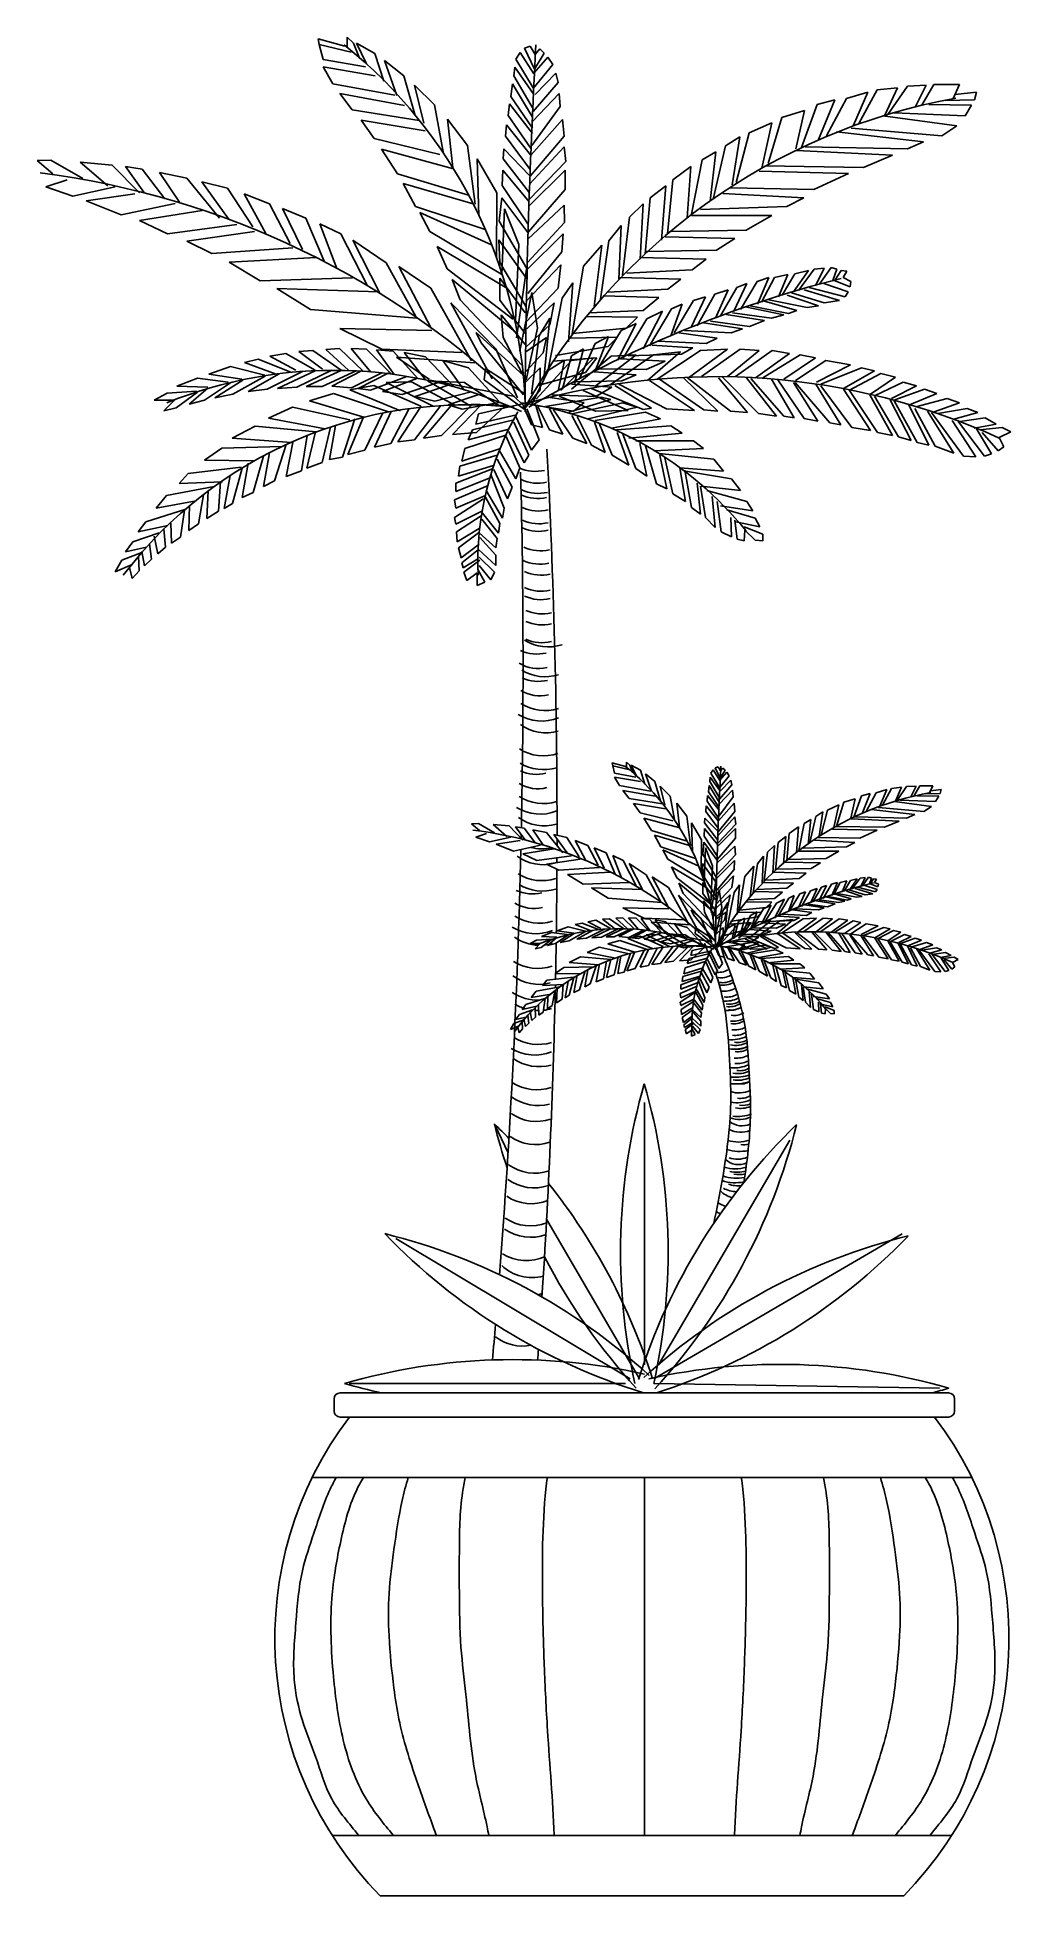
# Model space of a CAD drawing. Header units: millimetres. Extents: x -0.5 to 0.3, y 0 to 1.54.
import ezdxf

# ---------------------------------------------------------------- set-up
doc = ezdxf.new("R2010")
doc.units = ezdxf.units.MM
doc.layers.add('ceco.net 291', color=7, linetype='Continuous')

msp = doc.modelspace()

# ---------------------------------------------------------------- linework, layer by layer
at = {"layer": 'ceco.net 291', "color": 75}
for p, q in [((-0.2667, 1.5312), (-0.2676, 1.5361)), ((-0.2676, 1.5361), (-0.2456, 1.5299)), ((-0.2405, 1.525), (-0.2667, 1.5312)), ((-0.2636, 1.5189), (-0.2667, 1.5312)), ((-0.2436, 1.5287), (-0.2436, 1.5374)), ((-0.2436, 1.5374), (-0.2385, 1.5325)), ((-0.2385, 1.5325), (-0.2334, 1.5201)), ((-0.2276, 1.5152), (-0.236, 1.5325)), ((-0.2209, 1.524), (-0.236, 1.5325)), ((-0.2134, 1.5011), (-0.2209, 1.524)), ((-0.1043, 1.5193), (-0.1007, 1.5248)), ((-0.1007, 1.5248), (-0.0893, 1.507)), ((-0.097, 1.5282), (-0.0924, 1.5298)), ((-0.0888, 1.5109), (-0.097, 1.5282)), ((-0.0924, 1.5298), (-0.0883, 1.5231)), ((-0.0807, 1.5242), (-0.0888, 1.5109)), ((-0.0883, 1.5231), (-0.0843, 1.5276)), ((-0.0843, 1.5276), (-0.0807, 1.5242)), ((-0.2285, 1.5128), (-0.2636, 1.5189)), ((-0.2636, 1.5128), (-0.2204, 1.5054)), ((-0.2556, 1.4987), (-0.2636, 1.5128)), ((-0.2127, 1.5181), (-0.2027, 1.4891)), ((-0.1967, 1.5054), (-0.2127, 1.5181)), ((-0.106, 1.5054), (-0.1052, 1.5126)), ((-0.1052, 1.5126), (-0.0898, 1.4909)), ((-0.0898, 1.4954), (-0.1043, 1.5193)), ((-0.0738, 1.5149), (-0.0898, 1.4949)), ((-0.0893, 1.5076), (-0.0779, 1.5209)), ((-0.0711, 1.5076), (-0.0883, 1.4899)), ((-0.0779, 1.5209), (-0.0738, 1.5149)), ((-0.0693, 1.4998), (-0.0711, 1.5076)), ((-0.2556, 1.4987), (-0.2043, 1.4894)), ((-0.1967, 1.5054), (-0.1875, 1.4727)), ((-0.1803, 1.4662), (-0.188, 1.4977)), ((-0.1714, 1.4814), (-0.188, 1.4977)), ((-0.1083, 1.4883), (-0.107, 1.4988)), ((-0.107, 1.4988), (-0.0906, 1.4711)), ((-0.0898, 1.4782), (-0.106, 1.5054)), ((-0.0898, 1.476), (-0.0693, 1.4998)), ((0.1691, 1.4867), (0.1867, 1.4919)), ((0.1867, 1.4919), (0.1748, 1.4646)), ((0.1794, 1.4659), (0.1945, 1.4937)), ((0.1945, 1.4937), (0.2111, 1.4956)), ((0.2111, 1.4956), (0.2007, 1.4729)), ((0.2033, 1.4734), (0.2194, 1.4969)), ((0.2194, 1.4969), (0.2349, 1.4976)), ((0.2349, 1.4976), (0.2262, 1.4799)), ((0.2313, 1.4811), (0.2412, 1.4982)), ((0.2412, 1.4982), (0.2625, 1.4982)), ((0.2625, 1.4982), (0.2573, 1.4867)), ((0.2764, 1.4919), (0.2588, 1.49)), ((0.2749, 1.4856), (0.2764, 1.4919)), ((-0.1963, 1.4809), (-0.2496, 1.4907)), ((-0.2395, 1.4772), (-0.2496, 1.4907)), ((-0.1842, 1.4685), (-0.2395, 1.4772)), ((-0.1642, 1.4425), (-0.1714, 1.4814)), ((-0.1106, 1.4727), (-0.1096, 1.4821)), ((-0.1096, 1.4821), (-0.0906, 1.4578)), ((-0.0906, 1.4622), (-0.1083, 1.4883)), ((-0.0911, 1.4478), (-0.0675, 1.4799)), ((-0.0685, 1.4909), (-0.0906, 1.4677)), ((-0.0675, 1.4799), (-0.0685, 1.4909)), ((0.1157, 1.4709), (0.1344, 1.4766)), ((0.1344, 1.4766), (0.1271, 1.4449)), ((0.1318, 1.4461), (0.1448, 1.4816)), ((0.1448, 1.4816), (0.1593, 1.4855)), ((0.1593, 1.4855), (0.1458, 1.4526)), ((0.1525, 1.4557), (0.1691, 1.4867)), ((0.2723, 1.4811), (0.2371, 1.4817)), ((0.2505, 1.4849), (0.2749, 1.4856)), ((0.2671, 1.4723), (0.2723, 1.4811)), ((-0.2322, 1.4688), (-0.1792, 1.46)), ((-0.2213, 1.4536), (-0.2322, 1.4688)), ((-0.1607, 1.4695), (-0.1563, 1.4295)), ((-0.1441, 1.4477), (-0.1607, 1.4695)), ((-0.1129, 1.4556), (-0.1119, 1.4649)), ((-0.1119, 1.4649), (-0.092, 1.4401)), ((-0.0916, 1.445), (-0.1106, 1.4727)), ((-0.0657, 1.4694), (-0.0916, 1.4401)), ((-0.0644, 1.4556), (-0.0657, 1.4694)), ((0.0887, 1.4582), (0.1074, 1.4664)), ((0.1074, 1.4664), (0.0991, 1.4291)), ((0.1043, 1.4328), (0.1157, 1.4709)), ((0.1728, 1.4621), (0.2479, 1.4557)), ((0.2604, 1.464), (0.1992, 1.4723)), ((0.2085, 1.4747), (0.2671, 1.4723)), ((0.2479, 1.4557), (0.2604, 1.464)), ((-0.2213, 1.4536), (-0.1671, 1.4403)), ((-0.1441, 1.4477), (-0.138, 1.3992)), ((-0.0924, 1.4278), (-0.1129, 1.4556)), ((-0.0644, 1.4467), (-0.0929, 1.4157)), ((-0.0924, 1.4223), (-0.0644, 1.4556)), ((-0.063, 1.4345), (-0.0644, 1.4467)), ((0.0592, 1.4044), (0.069, 1.4474)), ((0.069, 1.4474), (0.0809, 1.455)), ((0.0809, 1.455), (0.0746, 1.4151)), ((0.0778, 1.4171), (0.0887, 1.4582)), ((0.1349, 1.4468), (0.2194, 1.4449)), ((0.2328, 1.4507), (0.1608, 1.459)), ((0.2194, 1.4449), (0.2328, 1.4507)), ((-0.4885, 1.4356), (-0.4999, 1.4354)), ((-0.4999, 1.4354), (-0.4869, 1.4243)), ((-0.4621, 1.4206), (-0.4885, 1.4356)), ((-0.4416, 1.4145), (-0.4644, 1.4341)), ((-0.438, 1.4316), (-0.4644, 1.4341)), ((-0.4154, 1.4085), (-0.438, 1.4316)), ((-0.4132, 1.4281), (-0.4269, 1.4303)), ((-0.4117, 1.4093), (-0.4269, 1.4303)), ((-0.1558, 1.4284), (-0.2153, 1.4448)), ((-0.2021, 1.4243), (-0.2153, 1.4448)), ((-0.1348, 1.3896), (-0.1363, 1.4368)), ((-0.1199, 1.4087), (-0.1363, 1.4368)), ((-0.1147, 1.4367), (-0.1142, 1.445)), ((-0.0929, 1.4085), (-0.1147, 1.4367)), ((-0.1142, 1.445), (-0.0929, 1.4229)), ((-0.0929, 1.4034), (-0.063, 1.4345)), ((0.0254, 1.4195), (0.0404, 1.4304)), ((0.0404, 1.4304), (0.0374, 1.3879)), ((0.041, 1.3911), (0.0498, 1.436)), ((0.0498, 1.436), (0.0612, 1.4424)), ((0.0612, 1.4424), (0.0565, 1.4018)), ((0.1017, 1.431), (0.1831, 1.4297)), ((0.207, 1.4398), (0.1277, 1.4437)), ((0.1831, 1.4297), (0.207, 1.4398)), ((-0.4927, 1.4136), (-0.4752, 1.4194)), ((-0.3943, 1.4036), (-0.4132, 1.4281)), ((-0.3988, 1.4255), (-0.3823, 1.401)), ((-0.3763, 1.4207), (-0.3988, 1.4255)), ((-0.3763, 1.4207), (-0.3491, 1.3876)), ((-0.3418, 1.3871), (-0.3638, 1.4177)), ((-0.3427, 1.4125), (-0.3638, 1.4177)), ((-0.1433, 1.4067), (-0.2021, 1.4243)), ((-0.1973, 1.4164), (-0.1396, 1.3994)), ((-0.1872, 1.3974), (-0.1973, 1.4164)), ((-0.1155, 1.4146), (-0.1151, 1.4274)), ((-0.0942, 1.383), (-0.1155, 1.4146)), ((-0.1151, 1.4274), (-0.0933, 1.4013)), ((-0.0634, 1.4274), (-0.0938, 1.3974)), ((-0.0634, 1.4113), (-0.0634, 1.4274)), ((0.0067, 1.4044), (0.0197, 1.4145)), ((0.0197, 1.4145), (0.0161, 1.3695)), ((0.0212, 1.3746), (0.0254, 1.4195)), ((0.1707, 1.4247), (0.097, 1.4265)), ((0.1422, 1.4114), (0.1707, 1.4247)), ((-0.4815, 1.4097), (-0.4927, 1.4136)), ((-0.4704, 1.4058), (-0.4927, 1.4136)), ((-0.4704, 1.4058), (-0.4353, 1.4136)), ((-0.4193, 1.4078), (-0.4593, 1.4019)), ((-0.4305, 1.3903), (-0.4593, 1.4019)), ((-0.3858, 1.3999), (-0.4305, 1.3903)), ((-0.3217, 1.3805), (-0.3427, 1.4125)), ((-0.3287, 1.4079), (-0.311, 1.3749)), ((-0.3079, 1.3994), (-0.3287, 1.4079)), ((-0.3079, 1.3994), (-0.2908, 1.3667)), ((-0.1203, 1.3543), (-0.1199, 1.4087)), ((-0.1179, 1.3852), (-0.1159, 1.4046)), ((-0.1159, 1.4046), (-0.0942, 1.3758)), ((-0.0938, 1.3764), (-0.0634, 1.4113)), ((-0.0104, 1.3885), (0.0011, 1.3994)), ((0.0011, 1.3994), (-0.0016, 1.3537)), ((0.0026, 1.3582), (0.0067, 1.4044)), ((0.1339, 1.4044), (0.0669, 1.4082)), ((0.0732, 1.4127), (0.1422, 1.4114)), ((0.1198, 1.3974), (0.1339, 1.4044)), ((-0.4153, 1.3857), (-0.3635, 1.3941)), ((-0.3922, 1.3746), (-0.4153, 1.3857)), ((-0.2807, 1.3618), (-0.2971, 1.3956)), ((-0.2777, 1.3876), (-0.2971, 1.3956)), ((-0.2627, 1.352), (-0.2777, 1.3876)), ((-0.1872, 1.3974), (-0.1296, 1.3782)), ((-0.1243, 1.3655), (-0.1836, 1.3923)), ((-0.1754, 1.3766), (-0.1836, 1.3923)), ((-0.0951, 1.3459), (-0.1179, 1.3852)), ((-0.1135, 1.3955), (-0.1157, 1.3407)), ((-0.1017, 1.3659), (-0.1135, 1.3955)), ((-0.0946, 1.3509), (-0.0639, 1.3841)), ((-0.0644, 1.3985), (-0.0943, 1.3703)), ((-0.0639, 1.3841), (-0.0644, 1.3985)), ((-0.0161, 1.3404), (-0.0104, 1.3885)), ((0.1074, 1.3898), (0.041, 1.3898)), ((0.0483, 1.3949), (0.1198, 1.3974)), ((0.0861, 1.3778), (0.1074, 1.3898)), ((-0.3922, 1.3746), (-0.3348, 1.3824)), ((-0.3204, 1.3766), (-0.3762, 1.3686)), ((-0.3554, 1.3585), (-0.3762, 1.3686)), ((-0.2662, 1.3829), (-0.2522, 1.3461)), ((-0.2489, 1.3746), (-0.2662, 1.3829)), ((-0.2489, 1.3746), (-0.2269, 1.3318)), ((-0.2166, 1.3257), (-0.2391, 1.3695)), ((-0.2114, 1.3507), (-0.2391, 1.3695)), ((-0.1154, 1.3407), (-0.1754, 1.3766)), ((-0.1174, 1.3509), (-0.1182, 1.3697)), ((-0.1182, 1.3697), (-0.0951, 1.3376)), ((-0.0652, 1.3747), (-0.0951, 1.3448)), ((-0.0661, 1.3597), (-0.0652, 1.3747)), ((-0.0343, 1.3208), (-0.0275, 1.369)), ((-0.0275, 1.369), (-0.0171, 1.3816)), ((-0.0171, 1.3816), (-0.0192, 1.3373)), ((0.0768, 1.3708), (0.0192, 1.3721)), ((0.0244, 1.3765), (0.0861, 1.3778)), ((0.0617, 1.3613), (0.0768, 1.3708)), ((-0.2885, 1.363), (-0.3554, 1.3585)), ((-0.3413, 1.3513), (-0.2694, 1.3551)), ((-0.1694, 1.3643), (-0.1118, 1.3298)), ((-0.1609, 1.3458), (-0.1694, 1.3643)), ((-0.1017, 1.3659), (-0.1046, 1.3029)), ((-0.0943, 1.3254), (-0.0661, 1.3597)), ((-0.0482, 1.348), (-0.0332, 1.3652)), ((-0.0332, 1.3652), (-0.0394, 1.3146)), ((0.053, 1.3537), (-0.0015, 1.355)), ((0.0037, 1.36), (0.0617, 1.3613)), ((0.0415, 1.3449), (0.053, 1.3537)), ((-0.3156, 1.3357), (-0.3413, 1.3513)), ((-0.3156, 1.3357), (-0.2393, 1.3383)), ((-0.1868, 1.3062), (-0.2114, 1.3507)), ((-0.2011, 1.3476), (-0.1741, 1.2967)), ((-0.1745, 1.3297), (-0.2011, 1.3476)), ((-0.1609, 1.3458), (-0.1068, 1.3041)), ((-0.0956, 1.3143), (-0.1174, 1.3509)), ((-0.1174, 1.3199), (-0.1174, 1.3381)), ((-0.1174, 1.3381), (-0.0965, 1.3094)), ((-0.1037, 1.2888), (-0.0954, 1.3454)), ((-0.067, 1.3492), (-0.0961, 1.3188)), ((-0.0693, 1.3298), (-0.067, 1.3492)), ((-0.0581, 1.2904), (-0.0482, 1.348)), ((0.0322, 1.3373), (-0.0186, 1.3385)), ((-0.0124, 1.3423), (0.0415, 1.3449)), ((0.0951, 1.3354), (0.1049, 1.3386)), ((0.1049, 1.3386), (0.0956, 1.3164)), ((0.0987, 1.3183), (0.1096, 1.3386)), ((0.1096, 1.3386), (0.1206, 1.3411)), ((0.1206, 1.3411), (0.1128, 1.3227)), ((0.1159, 1.324), (0.1263, 1.3417)), ((0.1377, 1.3443), (0.1253, 1.3266)), ((0.1263, 1.3417), (0.1377, 1.3443)), ((0.1294, 1.3278), (0.1424, 1.3456)), ((0.1424, 1.3456), (0.1507, 1.3463)), ((0.1507, 1.3463), (0.1434, 1.3316)), ((0.1466, 1.3329), (0.1564, 1.3469)), ((0.1564, 1.3469), (0.1611, 1.3456)), ((0.1611, 1.3456), (0.1579, 1.3361)), ((0.1596, 1.3367), (0.1647, 1.3443)), ((0.1694, 1.3437), (0.1647, 1.3443)), ((0.1694, 1.3437), (0.1664, 1.3386)), ((0.1664, 1.3386), (0.1726, 1.3354)), ((-0.2177, 1.3266), (-0.3018, 1.3294)), ((-0.2741, 1.3122), (-0.3018, 1.3294)), ((-0.141, 1.2696), (-0.1745, 1.3297)), ((-0.1032, 1.2924), (-0.157, 1.3369)), ((-0.1502, 1.32), (-0.157, 1.3369)), ((-0.0909, 1.3261), (-0.101, 1.2778)), ((-0.0961, 1.3016), (-0.0693, 1.3298)), ((-0.0864, 1.2968), (-0.0909, 1.3261)), ((-0.0659, 1.3214), (-0.057, 1.3341)), ((-0.057, 1.3341), (-0.0606, 1.2854)), ((0.014, 1.3221), (-0.0316, 1.3234)), ((-0.0284, 1.3264), (0.0213, 1.329)), ((0.0213, 1.329), (0.0322, 1.3373)), ((0.0525, 1.3227), (0.041, 1.298)), ((0.0425, 1.3196), (0.0525, 1.3227)), ((0.0457, 1.2986), (0.0602, 1.3247)), ((0.0602, 1.3247), (0.0712, 1.3284)), ((0.0712, 1.3284), (0.0608, 1.305)), ((0.0649, 1.3069), (0.0785, 1.3304)), ((0.0868, 1.3336), (0.0759, 1.3107)), ((0.0785, 1.3304), (0.0868, 1.3336)), ((0.0815, 1.312), (0.0951, 1.3354)), ((0.146, 1.3151), (0.12, 1.324)), ((0.1237, 1.3259), (0.1507, 1.3177)), ((0.1632, 1.3196), (0.1341, 1.3284)), ((0.1383, 1.3304), (0.1679, 1.3227)), ((0.1705, 1.3266), (0.1502, 1.3336)), ((0.172, 1.331), (0.159, 1.3361)), ((0.1679, 1.3227), (0.1705, 1.3266)), ((0.1726, 1.3354), (0.172, 1.331)), ((-0.1861, 1.3049), (-0.2741, 1.3122)), ((-0.1581, 1.3176), (-0.1239, 1.2549)), ((-0.1209, 1.2796), (-0.1581, 1.3176)), ((-0.099, 1.2657), (-0.1502, 1.32)), ((-0.0965, 1.2922), (-0.1174, 1.3199)), ((-0.1146, 1.2889), (-0.1164, 1.3077)), ((-0.1164, 1.3077), (-0.0965, 1.2833)), ((-0.0725, 1.3177), (-0.0951, 1.2961)), ((-0.0773, 1.2638), (-0.0659, 1.3214)), ((-0.0761, 1.2994), (-0.0725, 1.3177)), ((-0.0435, 1.3094), (0.0011, 1.3114)), ((0.0171, 1.3107), (0.001, 1.2796)), ((0.0011, 1.3114), (0.014, 1.3221)), ((0.0041, 1.3043), (0.0171, 1.3107)), ((0.0061, 1.2821), (0.0244, 1.3126)), ((0.0332, 1.3164), (0.0238, 1.2904)), ((0.0244, 1.3126), (0.0332, 1.3164)), ((0.0265, 1.2929), (0.0425, 1.3196)), ((0.1013, 1.3031), (0.0696, 1.3081)), ((0.0748, 1.3094), (0.107, 1.305)), ((0.1174, 1.3076), (0.0852, 1.3144)), ((0.0894, 1.3151), (0.1211, 1.3088)), ((0.1279, 1.3113), (0.1013, 1.319)), ((0.1049, 1.3202), (0.1366, 1.3139)), ((0.107, 1.305), (0.1174, 1.3076)), ((0.1211, 1.3088), (0.1279, 1.3113)), ((0.1366, 1.3139), (0.146, 1.3151)), ((0.1507, 1.3177), (0.1632, 1.3196)), ((-0.1736, 1.2947), (-0.2497, 1.2965)), ((-0.2151, 1.2792), (-0.2497, 1.2965)), ((-0.1329, 1.2845), (-0.137, 1.293)), ((-0.137, 1.293), (-0.0982, 1.2578)), ((-0.0961, 1.2811), (-0.0761, 1.2994)), ((-0.0864, 1.2968), (-0.0957, 1.2539)), ((-0.0851, 1.2904), (-0.0762, 1.305)), ((-0.0762, 1.305), (-0.0809, 1.2575)), ((-0.057, 1.2924), (-0.013, 1.2968)), ((-0.0036, 1.3057), (-0.0461, 1.3063)), ((-0.0365, 1.2631), (-0.0173, 1.2948)), ((-0.0047, 1.3006), (-0.0203, 1.2701)), ((-0.0173, 1.2948), (-0.0047, 1.3006)), ((-0.0156, 1.272), (0.0041, 1.3043)), ((-0.013, 1.2968), (-0.0036, 1.3057)), ((0.0623, 1.2884), (0.0306, 1.2929)), ((0.0353, 1.2948), (0.0738, 1.2929)), ((0.0831, 1.2961), (0.0509, 1.3011)), ((0.0566, 1.3024), (0.0889, 1.298)), ((0.0738, 1.2929), (0.0831, 1.2961)), ((0.0889, 1.298), (0.1013, 1.3031)), ((-0.2721, 1.2783), (-0.2835, 1.2774)), ((-0.2835, 1.2774), (-0.264, 1.2627)), ((-0.2486, 1.2619), (-0.2721, 1.2783)), ((-0.2499, 1.2799), (-0.2613, 1.2791)), ((-0.2613, 1.2791), (-0.2425, 1.2619)), ((-0.2304, 1.261), (-0.2499, 1.2799)), ((-0.2278, 1.2794), (-0.2405, 1.2799)), ((-0.2405, 1.2799), (-0.2241, 1.2602)), ((-0.2074, 1.259), (-0.2278, 1.2794)), ((-0.2056, 1.2776), (-0.2194, 1.2788)), ((-0.2194, 1.2788), (-0.2049, 1.2584)), ((-0.2151, 1.2792), (-0.1489, 1.2765)), ((-0.1852, 1.2551), (-0.2056, 1.2776)), ((-0.179, 1.2731), (-0.1965, 1.2765)), ((-0.1965, 1.2765), (-0.179, 1.2539)), ((-0.0978, 1.2414), (-0.1329, 1.2845)), ((-0.1209, 1.2796), (-0.1028, 1.239)), ((-0.0965, 1.2546), (-0.1146, 1.2889)), ((-0.0788, 1.2889), (-0.0961, 1.2772)), ((-0.0961, 1.2607), (-0.0816, 1.2762)), ((-0.0913, 1.2423), (-0.0851, 1.2904)), ((-0.0816, 1.2762), (-0.0788, 1.2889)), ((-0.0715, 1.274), (-0.028, 1.2815)), ((-0.0202, 1.2892), (-0.0591, 1.2885)), ((-0.0583, 1.2738), (-0.0484, 1.2796)), ((-0.0484, 1.2796), (-0.0557, 1.251)), ((-0.052, 1.2542), (-0.0386, 1.284)), ((-0.0276, 1.2897), (-0.039, 1.2605)), ((-0.0386, 1.284), (-0.0276, 1.2897)), ((-0.028, 1.2815), (-0.0202, 1.2892)), ((0.0318, 1.277), (0.0047, 1.2533)), ((0.0421, 1.2803), (0.0082, 1.2827)), ((0.0096, 1.2747), (0.0318, 1.277)), ((0.0125, 1.2545), (0.0484, 1.2782)), ((0.0135, 1.286), (0.053, 1.284)), ((0.0327, 1.2751), (0.0421, 1.2803)), ((0.0706, 1.2793), (0.0386, 1.2556)), ((0.0484, 1.2782), (0.0706, 1.2793)), ((0.0493, 1.2568), (0.0813, 1.2793)), ((0.053, 1.284), (0.0623, 1.2884)), ((0.0968, 1.2782), (0.0706, 1.2568)), ((0.0774, 1.2568), (0.1075, 1.2782)), ((0.0813, 1.2793), (0.0968, 1.2782)), ((0.1075, 1.2782), (0.122, 1.2758)), ((-0.34, 1.2651), (-0.3581, 1.2586)), ((-0.3118, 1.2578), (-0.34, 1.2651)), ((-0.3171, 1.2709), (-0.3286, 1.2684)), ((-0.3286, 1.2684), (-0.3023, 1.2586)), ((-0.2902, 1.2602), (-0.3171, 1.2709)), ((-0.3099, 1.2463), (-0.28, 1.261)), ((-0.2943, 1.2758), (-0.3077, 1.2734)), ((-0.3077, 1.2734), (-0.2862, 1.2619)), ((-0.27, 1.2615), (-0.3012, 1.2468)), ((-0.2701, 1.2619), (-0.2943, 1.2758)), ((-0.2852, 1.2478), (-0.2564, 1.262)), ((-0.248, 1.262), (-0.2776, 1.2483)), ((-0.2644, 1.2483), (-0.2361, 1.2615)), ((-0.2317, 1.2615), (-0.2564, 1.2488)), ((-0.1382, 1.268), (-0.2028, 1.2727)), ((-0.2028, 1.2727), (-0.1756, 1.2542)), ((-0.1551, 1.2482), (-0.179, 1.2731)), ((-0.1435, 1.2638), (-0.1645, 1.2698)), ((-0.1645, 1.2698), (-0.147, 1.2455)), ((-0.1182, 1.2362), (-0.1435, 1.2638)), ((-0.1304, 1.2539), (-0.1293, 1.2633)), ((-0.1293, 1.2633), (-0.0969, 1.2425)), ((-0.0964, 1.2519), (-0.0842, 1.2639)), ((-0.0916, 1.2325), (-0.0775, 1.2618)), ((-0.0874, 1.2379), (-0.0583, 1.2699)), ((-0.0842, 1.2639), (-0.0842, 1.2458)), ((-0.0775, 1.2618), (-0.064, 1.2701)), ((-0.0373, 1.2721), (-0.0736, 1.2695)), ((-0.064, 1.2701), (-0.0692, 1.2447)), ((-0.0399, 1.2722), (-0.067, 1.245)), ((-0.0656, 1.2465), (-0.0583, 1.2738)), ((-0.0583, 1.2462), (-0.0254, 1.2734)), ((-0.0583, 1.2699), (-0.0399, 1.2722)), ((-0.0467, 1.2601), (-0.0373, 1.2721)), ((-0.0049, 1.2747), (-0.0389, 1.2485)), ((-0.0354, 1.2631), (0.0036, 1.2624)), ((-0.0263, 1.2497), (0.0096, 1.2747)), ((-0.0254, 1.2734), (-0.0049, 1.2747)), ((0.0191, 1.2694), (-0.0177, 1.2713)), ((-0.0115, 1.2738), (0.0327, 1.2751)), ((0.0036, 1.2624), (0.0191, 1.2694)), ((0.122, 1.2758), (0.0939, 1.2556)), ((0.0998, 1.2556), (0.1308, 1.2747)), ((0.1434, 1.2722), (0.1173, 1.2545)), ((0.1269, 1.2533), (0.1521, 1.2699)), ((0.1308, 1.2747), (0.1434, 1.2722)), ((0.1725, 1.2663), (0.1444, 1.2521)), ((0.1479, 1.2503), (0.1816, 1.2638)), ((0.1521, 1.2699), (0.1725, 1.2663)), ((0.1922, 1.2615), (0.1667, 1.2468)), ((0.1816, 1.2638), (0.1922, 1.2615)), ((-0.3675, 1.2553), (-0.3844, 1.2487)), ((-0.3844, 1.2487), (-0.3588, 1.2479)), ((-0.3588, 1.2471), (-0.3743, 1.2339)), ((-0.342, 1.252), (-0.3675, 1.2553)), ((-0.3615, 1.2372), (-0.3393, 1.252)), ((-0.3581, 1.2586), (-0.3306, 1.2545)), ((-0.3299, 1.2536), (-0.3531, 1.239)), ((-0.3383, 1.242), (-0.3115, 1.2571)), ((-0.3, 1.259), (-0.3255, 1.2444)), ((-0.3255, 1.2444), (-0.3099, 1.2463)), ((-0.3012, 1.2468), (-0.2852, 1.2478)), ((-0.2776, 1.2483), (-0.2644, 1.2483)), ((-0.2564, 1.2488), (-0.24, 1.2473)), ((-0.2217, 1.2493), (-0.2415, 1.2456)), ((-0.2415, 1.2456), (-0.1996, 1.2283)), ((-0.24, 1.2473), (-0.2145, 1.26)), ((-0.2347, 1.2467), (-0.2093, 1.2596)), ((-0.2243, 1.2455), (-0.2347, 1.2467)), ((-0.1943, 1.2566), (-0.2243, 1.2455)), ((-0.1829, 1.2321), (-0.2217, 1.2493)), ((-0.2145, 1.2443), (-0.1862, 1.2551)), ((-0.1904, 1.2524), (-0.2113, 1.2516)), ((-0.2113, 1.2516), (-0.1725, 1.2321)), ((-0.1684, 1.2518), (-0.1982, 1.2418)), ((-0.154, 1.2328), (-0.1904, 1.2524)), ((-0.1876, 1.2401), (-0.1601, 1.2494)), ((-0.1466, 1.2516), (-0.1774, 1.2531)), ((-0.1774, 1.2531), (-0.1423, 1.2328)), ((-0.105, 1.2402), (-0.1752, 1.2538)), ((-0.1183, 1.2328), (-0.1466, 1.2516)), ((-0.0974, 1.2297), (-0.1304, 1.2539)), ((-0.0842, 1.2458), (-0.0974, 1.2297)), ((-0.086, 1.2493), (-0.0467, 1.2601)), ((-0.025, 1.2478), (-0.0583, 1.2504)), ((-0.0546, 1.2523), (-0.0167, 1.253)), ((0.0011, 1.2293), (-0.0418, 1.2469)), ((-0.0047, 1.258), (-0.0396, 1.2605)), ((-0.038, 1.2402), (-0.025, 1.2478)), ((-0.0225, 1.2492), (0.0079, 1.2304)), ((0.0204, 1.2299), (-0.0192, 1.2504)), ((-0.0167, 1.253), (-0.0047, 1.258)), ((0.0063, 1.2533), (0.0435, 1.2287)), ((0.0511, 1.2292), (0.0146, 1.2546)), ((0.0343, 1.2556), (0.0627, 1.228)), ((0.0733, 1.228), (0.0377, 1.2556)), ((0.0632, 1.2556), (0.0873, 1.2268)), ((0.0964, 1.2262), (0.0665, 1.2562)), ((0.0863, 1.2556), (0.1113, 1.2239)), ((0.1172, 1.2239), (0.0901, 1.2551)), ((0.107, 1.2545), (0.1258, 1.2226)), ((0.134, 1.222), (0.1123, 1.2539)), ((0.1253, 1.2516), (0.1455, 1.2197)), ((0.1552, 1.2185), (0.1267, 1.2516)), ((0.1436, 1.2503), (0.1643, 1.2168)), ((0.1734, 1.2145), (0.1479, 1.2491)), ((0.1667, 1.2462), (0.1889, 1.2121)), ((0.171, 1.245), (0.1975, 1.2591)), ((0.2095, 1.2562), (0.1889, 1.2421)), ((0.1927, 1.2409), (0.2158, 1.2521)), ((0.1975, 1.2591), (0.2095, 1.2562)), ((0.2269, 1.2491), (0.2062, 1.2386)), ((0.2091, 1.2374), (0.2336, 1.2462)), ((0.2158, 1.2521), (0.2269, 1.2491)), ((0.2336, 1.2462), (0.2437, 1.2427)), ((-0.3924, 1.243), (-0.4032, 1.2372)), ((-0.4032, 1.2372), (-0.3864, 1.2372)), ((-0.3864, 1.2372), (-0.3951, 1.2282)), ((-0.3951, 1.2282), (-0.385, 1.2307)), ((-0.3682, 1.2446), (-0.3924, 1.243)), ((-0.385, 1.2307), (-0.3675, 1.2438)), ((-0.3743, 1.2339), (-0.3615, 1.2372)), ((-0.3531, 1.239), (-0.3383, 1.242)), ((-0.2889, 1.2313), (-0.3087, 1.2223)), ((-0.2415, 1.2208), (-0.2889, 1.2313)), ((-0.2551, 1.2426), (-0.2747, 1.2366)), ((-0.2747, 1.2366), (-0.2298, 1.223)), ((-0.2095, 1.2275), (-0.2551, 1.2426)), ((-0.1982, 1.2418), (-0.2145, 1.2443)), ((-0.2019, 1.2026), (-0.1824, 1.2321)), ((-0.1663, 1.2328), (-0.1879, 1.2042)), ((-0.1711, 1.2364), (-0.1876, 1.2401)), ((-0.1806, 1.2057), (-0.1577, 1.2328)), ((-0.1413, 1.244), (-0.1711, 1.2364)), ((-0.1404, 1.2336), (-0.1657, 1.2079)), ((-0.1603, 1.2334), (-0.1349, 1.2418)), ((-0.1487, 1.2298), (-0.1603, 1.2334)), ((-0.1565, 1.2087), (-0.1325, 1.2336)), ((-0.1179, 1.2352), (-0.1487, 1.2298)), ((-0.1121, 1.2327), (-0.141, 1.2338)), ((-0.1134, 1.2321), (-0.1368, 1.2103)), ((-0.1351, 1.2258), (-0.0952, 1.2348)), ((-0.0912, 1.2167), (-0.0981, 1.2327)), ((-0.091, 1.2332), (-0.0567, 1.2281)), ((-0.0878, 1.2327), (-0.0821, 1.2146)), ((-0.0764, 1.2125), (-0.086, 1.232)), ((-0.0798, 1.232), (-0.0336, 1.2397)), ((-0.0479, 1.2351), (-0.078, 1.2395)), ((-0.0744, 1.2415), (-0.038, 1.2402)), ((-0.0384, 1.2281), (-0.0683, 1.2405)), ((-0.0257, 1.2376), (-0.0604, 1.2272)), ((-0.0581, 1.2258), (-0.0159, 1.2348)), ((-0.0567, 1.2281), (-0.0479, 1.2351)), ((-0.0485, 1.2451), (-0.0114, 1.2287)), ((-0.004, 1.2313), (-0.0445, 1.2216)), ((-0.0336, 1.2397), (-0.0257, 1.2376)), ((-0.0159, 1.2348), (-0.004, 1.2313)), ((0.0079, 1.2304), (0.0011, 1.2293)), ((0.1946, 1.2104), (0.1715, 1.245)), ((0.1884, 1.2415), (0.2071, 1.2079)), ((0.212, 1.2068), (0.1922, 1.2404)), ((0.2052, 1.2374), (0.2225, 1.2038)), ((0.2274, 1.2021), (0.2086, 1.2367)), ((0.2206, 1.2332), (0.2371, 1.1998)), ((0.2437, 1.2427), (0.2211, 1.2332)), ((0.2423, 1.1992), (0.2255, 1.2303)), ((0.2264, 1.2315), (0.2524, 1.2386)), ((0.2626, 1.235), (0.2414, 1.2274)), ((0.2447, 1.2262), (0.2688, 1.2303)), ((0.2524, 1.2386), (0.2626, 1.235)), ((0.2688, 1.2303), (0.2775, 1.2268)), ((-0.3197, 1.2155), (-0.3388, 1.2057)), ((-0.2692, 1.211), (-0.3197, 1.2155)), ((-0.3087, 1.2223), (-0.2618, 1.2133)), ((-0.2575, 1.2147), (-0.2643, 1.1856)), ((-0.2582, 1.188), (-0.2532, 1.2162)), ((-0.2372, 1.2216), (-0.2476, 1.19)), ((-0.2431, 1.1923), (-0.2304, 1.2224)), ((-0.2144, 1.226), (-0.2292, 1.1959)), ((-0.2212, 1.1982), (-0.207, 1.2283)), ((-0.1928, 1.2297), (-0.2076, 1.2012)), ((-0.106, 1.2209), (-0.1402, 1.2125)), ((-0.1373, 1.2174), (-0.1351, 1.2258)), ((-0.1037, 1.2251), (-0.1373, 1.2174)), ((-0.106, 1.2188), (-0.0935, 1.1916)), ((-0.0912, 1.1958), (-0.1043, 1.2237)), ((-0.0952, 1.2299), (-0.0849, 1.2042)), ((-0.0821, 1.2146), (-0.0912, 1.2167)), ((-0.0764, 1.2299), (-0.0655, 1.209)), ((-0.057, 1.2056), (-0.073, 1.2292)), ((-0.0581, 1.2244), (-0.0456, 1.2014)), ((-0.0416, 1.2), (-0.0536, 1.2237)), ((-0.0393, 1.2188), (-0.0303, 1.1937)), ((-0.0388, 1.2202), (0.0029, 1.2272)), ((-0.0114, 1.2287), (-0.0384, 1.2281)), ((-0.0245, 1.1916), (-0.0353, 1.2181)), ((0.0154, 1.2216), (-0.0251, 1.2139)), ((-0.0211, 1.2125), (0.0239, 1.216)), ((0.0029, 1.2272), (0.0154, 1.2216)), ((0.0435, 1.2287), (0.0204, 1.2299)), ((0.0239, 1.216), (0.0331, 1.2097)), ((0.0627, 1.228), (0.0511, 1.2292)), ((0.0873, 1.2268), (0.0733, 1.228)), ((0.1113, 1.2239), (0.0964, 1.2262)), ((0.1258, 1.2226), (0.1172, 1.2239)), ((0.1455, 1.2197), (0.134, 1.222)), ((0.1643, 1.2168), (0.1552, 1.2185)), ((0.2361, 1.228), (0.2577, 1.1932)), ((0.2659, 1.1909), (0.2394, 1.2268)), ((0.2563, 1.2203), (0.276, 1.1903)), ((0.2775, 1.2268), (0.2577, 1.2215)), ((0.2611, 1.2191), (0.2838, 1.2226)), ((0.2832, 1.1909), (0.2616, 1.2191)), ((0.2928, 1.2174), (0.2746, 1.2139)), ((0.2838, 1.2226), (0.2928, 1.2174)), ((-0.3388, 1.2057), (-0.2896, 1.202)), ((-0.2941, 1.2005), (-0.3038, 1.1705)), ((-0.294, 1.1739), (-0.2883, 1.2035)), ((-0.2766, 1.2079), (-0.2815, 1.1786)), ((-0.277, 1.181), (-0.2698, 1.211)), ((-0.2076, 1.2012), (-0.2212, 1.1982)), ((-0.1879, 1.2042), (-0.2019, 1.2026)), ((-0.1657, 1.2079), (-0.1806, 1.2057)), ((-0.1368, 1.2103), (-0.1565, 1.2087)), ((-0.1117, 1.2084), (-0.1465, 1.1972)), ((-0.1437, 1.2042), (-0.11, 1.2132)), ((-0.1402, 1.2125), (-0.1437, 1.2042)), ((-0.1123, 1.207), (-0.1009, 1.1812)), ((-0.0975, 1.1854), (-0.11, 1.2111)), ((-0.0849, 1.2042), (-0.0912, 1.1958)), ((-0.0655, 1.209), (-0.0764, 1.2125)), ((-0.0456, 1.2014), (-0.057, 1.2056)), ((-0.0303, 1.1937), (-0.0416, 1.2)), ((-0.0205, 1.2104), (-0.0109, 1.1833)), ((-0.0051, 1.1805), (-0.0159, 1.209)), ((0.0331, 1.2097), (-0.0109, 1.2056)), ((-0.0051, 1.2035), (0.0427, 1.2035)), ((-0.0017, 1.2014), (0.0039, 1.1742)), ((0.012, 1.168), (0.0029, 1.1993)), ((0.0427, 1.2035), (0.0508, 1.1972)), ((0.1889, 1.2121), (0.1734, 1.2145)), ((0.2071, 1.2079), (0.1946, 1.2104)), ((0.2225, 1.2038), (0.212, 1.2068)), ((0.2371, 1.1998), (0.2274, 1.2021)), ((0.2577, 1.1932), (0.2423, 1.1992)), ((0.2765, 1.2133), (0.289, 1.1926)), ((0.2794, 1.2127), (0.2977, 1.2145)), ((0.2943, 1.1951), (0.2813, 1.2104)), ((0.3049, 1.211), (0.2952, 1.2062)), ((0.2952, 1.2062), (0.2991, 1.1986)), ((0.2977, 1.2145), (0.3049, 1.211)), ((-0.3474, 1.1974), (-0.3616, 1.1876)), ((-0.3616, 1.1876), (-0.321, 1.1869)), ((-0.2976, 1.1989), (-0.3474, 1.1974)), ((-0.3305, 1.1566), (-0.3254, 1.1851)), ((-0.3129, 1.1907), (-0.3214, 1.1607)), ((-0.3129, 1.1656), (-0.3078, 1.1935)), ((-0.2643, 1.1856), (-0.277, 1.181)), ((-0.2476, 1.19), (-0.2582, 1.188)), ((-0.2292, 1.1959), (-0.2431, 1.1923)), ((-0.1197, 1.1916), (-0.1505, 1.1826)), ((-0.1465, 1.1972), (-0.1488, 1.1868)), ((-0.1488, 1.1868), (-0.1168, 1.1972)), ((-0.1197, 1.1882), (-0.1072, 1.1652)), ((-0.1043, 1.1721), (-0.118, 1.1958)), ((-0.0935, 1.1916), (-0.0975, 1.1854)), ((-0.0109, 1.1833), (-0.0245, 1.1916)), ((0.0508, 1.1972), (0.0097, 1.1951)), ((0.0143, 1.193), (0.0593, 1.1882)), ((0.0148, 1.1916), (0.0206, 1.1638)), ((0.0256, 1.1596), (0.0189, 1.1895)), ((0.0593, 1.1882), (0.0673, 1.1784)), ((0.276, 1.1903), (0.2659, 1.1909)), ((0.289, 1.1926), (0.2832, 1.1909)), ((0.2991, 1.1986), (0.2943, 1.1951)), ((-0.3752, 1.1764), (-0.3825, 1.1681)), ((-0.3825, 1.1681), (-0.3468, 1.1697)), ((-0.3314, 1.1817), (-0.3752, 1.1764)), ((-0.3483, 1.1698), (-0.35, 1.1454)), ((-0.3454, 1.1476), (-0.3403, 1.1747)), ((-0.3305, 1.181), (-0.3385, 1.1517)), ((-0.3038, 1.1705), (-0.3129, 1.1656)), ((-0.2815, 1.1786), (-0.294, 1.1739)), ((-0.1231, 1.1805), (-0.1539, 1.1686)), ((-0.1539, 1.1617), (-0.1254, 1.1728)), ((-0.1539, 1.1686), (-0.1539, 1.1617)), ((-0.1516, 1.1742), (-0.122, 1.1833)), ((-0.1505, 1.1826), (-0.1516, 1.1742)), ((-0.1248, 1.1756), (-0.114, 1.1477)), ((-0.1112, 1.1554), (-0.1225, 1.1798)), ((-0.1009, 1.1812), (-0.1043, 1.1721)), ((0.0039, 1.1742), (-0.0051, 1.1805)), ((0.0673, 1.1784), (0.0314, 1.1812)), ((0.0314, 1.1812), (0.036, 1.1533)), ((0.041, 1.1484), (0.0354, 1.1791)), ((0.036, 1.1784), (0.0741, 1.1721)), ((0.0456, 1.1686), (0.0485, 1.1429)), ((0.0741, 1.1721), (0.0815, 1.1624)), ((-0.393, 1.1583), (-0.4016, 1.1478)), ((-0.4016, 1.1478), (-0.3684, 1.1538)), ((-0.3536, 1.1658), (-0.393, 1.1583)), ((-0.3625, 1.1587), (-0.3665, 1.1349)), ((-0.3596, 1.1392), (-0.3585, 1.1622)), ((-0.3214, 1.1607), (-0.3305, 1.1566)), ((-0.1271, 1.1666), (-0.155, 1.1547)), ((-0.1311, 1.1554), (-0.155, 1.1401)), ((-0.155, 1.1547), (-0.1539, 1.1477)), ((-0.1539, 1.1477), (-0.1294, 1.1582)), ((-0.1294, 1.1568), (-0.1174, 1.1352)), ((-0.1152, 1.1394), (-0.1288, 1.1624)), ((-0.1072, 1.1652), (-0.1112, 1.1554)), ((0.0206, 1.1638), (0.012, 1.168)), ((0.036, 1.1533), (0.0256, 1.1596)), ((0.0525, 1.1401), (0.0485, 1.1659)), ((0.0815, 1.1624), (0.049, 1.1659)), ((0.0536, 1.1624), (0.0867, 1.1533)), ((0.0581, 1.1575), (0.0604, 1.1317)), ((0.0656, 1.1282), (0.0621, 1.1533)), ((0.0867, 1.1533), (0.0917, 1.1457)), ((-0.377, 1.147), (-0.4102, 1.1365)), ((-0.378, 1.1461), (-0.3814, 1.1238)), ((-0.3745, 1.1294), (-0.374, 1.1503)), ((-0.35, 1.1454), (-0.3596, 1.1392)), ((-0.3385, 1.1517), (-0.3454, 1.1476)), ((-0.155, 1.1401), (-0.1539, 1.1345)), ((-0.1539, 1.1345), (-0.1317, 1.1457)), ((-0.1329, 1.1415), (-0.1533, 1.1282)), ((-0.1323, 1.1387), (-0.1197, 1.1228)), ((-0.1185, 1.127), (-0.1317, 1.1436)), ((-0.114, 1.1477), (-0.1152, 1.1394)), ((0.0485, 1.1429), (0.041, 1.1484)), ((0.0604, 1.1317), (0.0525, 1.1401)), ((0.0917, 1.1457), (0.065, 1.1498)), ((0.0702, 1.1464), (0.0935, 1.1394)), ((0.0735, 1.1401), (0.0741, 1.1242)), ((0.0787, 1.1221), (0.0769, 1.138)), ((0.0935, 1.1394), (0.0975, 1.1324)), ((-0.3991, 1.1274), (-0.4207, 1.12)), ((-0.4102, 1.1365), (-0.4164, 1.1282)), ((-0.4164, 1.1282), (-0.3918, 1.1335)), ((-0.4002, 1.1099), (-0.4031, 1.1245)), ((-0.3951, 1.1308), (-0.3939, 1.1154)), ((-0.3888, 1.1189), (-0.3893, 1.1357)), ((-0.3814, 1.1238), (-0.3888, 1.1189)), ((-0.3665, 1.1349), (-0.3745, 1.1294)), ((-0.1533, 1.1282), (-0.1527, 1.12)), ((-0.1527, 1.12), (-0.1345, 1.131)), ((-0.1339, 1.1282), (-0.1516, 1.1151)), ((-0.1208, 1.1151), (-0.1345, 1.1275)), ((-0.1339, 1.1235), (-0.1208, 1.1088)), ((-0.1197, 1.1228), (-0.1208, 1.1151)), ((-0.1174, 1.1352), (-0.1185, 1.127)), ((0.0741, 1.1242), (0.0656, 1.1282)), ((0.0975, 1.1324), (0.0775, 1.1366)), ((0.0844, 1.1324), (0.0998, 1.1263)), ((0.085, 1.1296), (0.0844, 1.1207)), ((0.0935, 1.1214), (0.085, 1.1296)), ((0.0998, 1.1263), (0.0998, 1.1207)), ((-0.4134, 1.111), (-0.43, 1.1049)), ((-0.4207, 1.12), (-0.4269, 1.1117)), ((-0.4269, 1.1117), (-0.4096, 1.1154)), ((-0.4162, 1.1078), (-0.4156, 1.0959)), ((-0.4111, 1.1001), (-0.4133, 1.112)), ((-0.4071, 1.1183), (-0.4053, 1.1057)), ((-0.3939, 1.1154), (-0.4002, 1.1099)), ((-0.1516, 1.1151), (-0.1494, 1.1068)), ((-0.1494, 1.1068), (-0.1345, 1.1179)), ((-0.1351, 1.1137), (-0.1488, 1.1026)), ((-0.1208, 1.1005), (-0.1351, 1.1137)), ((-0.1345, 1.1074), (-0.122, 1.0949)), ((-0.1208, 1.1088), (-0.1208, 1.1005)), ((0.0844, 1.1207), (0.0787, 1.1221)), ((0.0998, 1.1207), (0.0935, 1.1214)), ((-0.43, 1.1049), (-0.4355, 1.0951)), ((-0.4355, 1.0951), (-0.4213, 1.1012)), ((-0.4213, 1.0896), (-0.4236, 1.0988)), ((-0.4156, 1.0959), (-0.4213, 1.0896)), ((-0.4053, 1.1057), (-0.4111, 1.1001)), ((-0.1488, 1.1026), (-0.1477, 1.0984)), ((-0.1477, 1.0984), (-0.1351, 1.1061)), ((-0.1471, 1.0949), (-0.1339, 1.1047)), ((-0.1448, 1.0879), (-0.1471, 1.0949)), ((-0.1362, 1.0942), (-0.1448, 1.0879)), ((-0.1362, 1.0838), (-0.1362, 1.0942)), ((-0.1356, 1.097), (-0.13, 1.0866)), ((-0.1248, 1.0886), (-0.1345, 1.1005)), ((-0.122, 1.0949), (-0.1248, 1.0886)), ((-0.13, 1.0866), (-0.1362, 1.0838)), ((-0.0247, 0.9371), (-0.0137, 0.934)), ((-0.0242, 0.9346), (-0.0247, 0.9371)), ((-0.0227, 0.9285), (-0.0242, 0.9346)), ((-0.0111, 0.9316), (-0.0242, 0.9346)), ((-0.0051, 0.9254), (-0.0227, 0.9285)), ((-0.0187, 0.9184), (-0.0227, 0.9254)), ((-0.0227, 0.9254), (-0.0011, 0.9218)), ((-0.0127, 0.9377), (-0.0101, 0.9353)), ((-0.0127, 0.9334), (-0.0127, 0.9377)), ((-0.0101, 0.9353), (-0.0076, 0.9291)), ((-0.0013, 0.931), (-0.0089, 0.9353)), ((-0.0047, 0.9267), (-0.0089, 0.9353)), ((0.0024, 0.9196), (-0.0013, 0.931)), ((0.0107, 0.9218), (0.0028, 0.9281)), ((0.0028, 0.9281), (0.0078, 0.9136)), ((0.0561, 0.9218), (0.0565, 0.9254)), ((0.0565, 0.9254), (0.0642, 0.9145)), ((0.057, 0.9287), (0.0588, 0.9314)), ((0.0642, 0.9167), (0.057, 0.9287)), ((0.0588, 0.9314), (0.0645, 0.9226)), ((0.0606, 0.9331), (0.0629, 0.9339)), ((0.0647, 0.9245), (0.0606, 0.9331)), ((0.0629, 0.9339), (0.0649, 0.9306)), ((0.0722, 0.9265), (0.0642, 0.9165)), ((0.0645, 0.9229), (0.0701, 0.9295)), ((0.0688, 0.9311), (0.0647, 0.9245)), ((0.0649, 0.9306), (0.0669, 0.9328)), ((0.0735, 0.9229), (0.0649, 0.914)), ((0.0669, 0.9328), (0.0688, 0.9311)), ((0.0701, 0.9295), (0.0722, 0.9265)), ((0.0744, 0.919), (0.0735, 0.9229)), ((-0.0187, 0.9184), (0.007, 0.9138)), ((-0.0106, 0.9076), (-0.0157, 0.9144)), ((0.011, 0.9095), (-0.0157, 0.9144)), ((0.017, 0.9033), (-0.0106, 0.9076)), ((0.0107, 0.9218), (0.0154, 0.9054)), ((0.0234, 0.9097), (0.0151, 0.9179)), ((0.0189, 0.9022), (0.0151, 0.9179)), ((0.027, 0.8903), (0.0234, 0.9097)), ((0.0538, 0.9054), (0.0543, 0.9101)), ((0.0543, 0.9101), (0.0638, 0.898)), ((0.055, 0.9132), (0.0556, 0.9184)), ((0.0638, 0.9002), (0.055, 0.9132)), ((0.0556, 0.9184), (0.0638, 0.9046)), ((0.0642, 0.9082), (0.0561, 0.9218)), ((0.0636, 0.8929), (0.0754, 0.909)), ((0.0749, 0.9145), (0.0638, 0.9029)), ((0.0642, 0.9071), (0.0744, 0.919)), ((0.0754, 0.909), (0.0749, 0.9145)), ((0.167, 0.9045), (0.1763, 0.9073)), ((0.1763, 0.9073), (0.1727, 0.8915)), ((0.175, 0.8921), (0.1815, 0.9099)), ((0.1815, 0.9099), (0.1887, 0.9118)), ((0.1887, 0.9118), (0.182, 0.8953)), ((0.1854, 0.8969), (0.1937, 0.9124)), ((0.1937, 0.9124), (0.2025, 0.915)), ((0.2025, 0.915), (0.1965, 0.9013)), ((0.1988, 0.902), (0.2064, 0.9159)), ((0.2064, 0.9159), (0.2146, 0.9169)), ((0.2146, 0.9169), (0.2095, 0.9055)), ((0.2108, 0.9058), (0.2188, 0.9175)), ((0.2188, 0.9175), (0.2266, 0.9178)), ((0.2266, 0.9178), (0.2222, 0.909)), ((0.2248, 0.9096), (0.2297, 0.9181)), ((0.2453, 0.9096), (0.2276, 0.9099)), ((0.2297, 0.9181), (0.2403, 0.9181)), ((0.2344, 0.9115), (0.2465, 0.9118)), ((0.2403, 0.9181), (0.2378, 0.9124)), ((0.2473, 0.915), (0.2385, 0.9141)), ((0.2427, 0.9052), (0.2453, 0.9096)), ((0.2465, 0.9118), (0.2473, 0.915)), ((-0.0016, 0.8959), (-0.007, 0.9034)), ((-0.007, 0.9034), (0.0195, 0.8991)), ((-0.0016, 0.8959), (0.0255, 0.8892)), ((0.037, 0.8929), (0.0287, 0.9038)), ((0.0287, 0.9038), (0.031, 0.8838)), ((0.037, 0.8929), (0.0401, 0.8687)), ((0.0527, 0.8968), (0.0531, 0.9015)), ((0.0629, 0.883), (0.0527, 0.8968)), ((0.0531, 0.9015), (0.0631, 0.8891)), ((0.0633, 0.8915), (0.0538, 0.9054)), ((0.0769, 0.8924), (0.0626, 0.8769)), ((0.0629, 0.8802), (0.0769, 0.8968)), ((0.0763, 0.9037), (0.0633, 0.8891)), ((0.0769, 0.8968), (0.0763, 0.9037)), ((0.0776, 0.8863), (0.0769, 0.8924)), ((0.1387, 0.8712), (0.1436, 0.8928)), ((0.1436, 0.8928), (0.1496, 0.8966)), ((0.1496, 0.8966), (0.1464, 0.8766)), ((0.148, 0.8776), (0.1534, 0.8981)), ((0.1534, 0.8981), (0.1628, 0.9023)), ((0.1628, 0.9023), (0.1587, 0.8836)), ((0.1612, 0.8855), (0.167, 0.9045)), ((0.1766, 0.8925), (0.2188, 0.8915)), ((0.2255, 0.8944), (0.1895, 0.8985)), ((0.1955, 0.9001), (0.2331, 0.8969)), ((0.2393, 0.901), (0.2087, 0.9052)), ((0.2133, 0.9064), (0.2427, 0.9052)), ((0.2188, 0.8915), (0.2255, 0.8944)), ((0.2331, 0.8969), (0.2393, 0.901)), ((-0.1352, 0.8869), (-0.1408, 0.8868)), ((-0.1408, 0.8868), (-0.1343, 0.8812)), ((-0.1373, 0.8758), (-0.1285, 0.8788)), ((-0.1219, 0.8793), (-0.1352, 0.8869)), ((-0.1099, 0.8849), (-0.1231, 0.8861)), ((-0.1117, 0.8763), (-0.1231, 0.8861)), ((-0.0986, 0.8733), (-0.1099, 0.8849)), ((-0.0968, 0.8737), (-0.1044, 0.8842)), ((-0.0975, 0.8831), (-0.1044, 0.8842)), ((-0.0881, 0.8708), (-0.0975, 0.8831)), ((-0.079, 0.8794), (-0.0903, 0.8818)), ((-0.0903, 0.8818), (-0.082, 0.8696)), ((-0.079, 0.8794), (-0.0655, 0.8628)), ((-0.0622, 0.8753), (-0.0728, 0.8779)), ((-0.0618, 0.8626), (-0.0728, 0.8779)), ((0.008, 0.8812), (0.0015, 0.8915)), ((0.0312, 0.8833), (0.0015, 0.8915)), ((0.0374, 0.8724), (0.008, 0.8812)), ((0.0155, 0.8677), (0.0104, 0.8772)), ((0.0104, 0.8772), (0.0393, 0.8688)), ((0.0492, 0.8734), (0.041, 0.8875)), ((0.0417, 0.8638), (0.041, 0.8875)), ((0.0514, 0.8764), (0.0516, 0.8827)), ((0.062, 0.8606), (0.0514, 0.8764)), ((0.0516, 0.8827), (0.0625, 0.8697)), ((0.0518, 0.8874), (0.052, 0.8915)), ((0.0626, 0.8733), (0.0518, 0.8874)), ((0.052, 0.8915), (0.0626, 0.8805)), ((0.0774, 0.8827), (0.0622, 0.8677)), ((0.0626, 0.8708), (0.0776, 0.8863)), ((0.0774, 0.8747), (0.0774, 0.8827)), ((0.1125, 0.8712), (0.119, 0.8763)), ((0.119, 0.8763), (0.1171, 0.8538)), ((0.1197, 0.8564), (0.1218, 0.8788)), ((0.1218, 0.8788), (0.1293, 0.8842)), ((0.1293, 0.8842), (0.1278, 0.863)), ((0.1296, 0.8646), (0.134, 0.887)), ((0.134, 0.887), (0.1397, 0.8903)), ((0.1397, 0.8903), (0.1374, 0.87)), ((0.1944, 0.8814), (0.1576, 0.8823)), ((0.1599, 0.8845), (0.2006, 0.8839)), ((0.2126, 0.889), (0.1729, 0.8909)), ((0.1802, 0.8747), (0.1944, 0.8814)), ((0.2006, 0.8839), (0.2126, 0.889)), ((-0.1261, 0.8719), (-0.1373, 0.8758)), ((-0.1261, 0.8719), (-0.1085, 0.8758)), ((-0.1006, 0.8729), (-0.1205, 0.87)), ((-0.1062, 0.8642), (-0.1205, 0.87)), ((-0.0838, 0.869), (-0.1062, 0.8642)), ((-0.0985, 0.8619), (-0.0726, 0.8661)), ((-0.087, 0.8564), (-0.0985, 0.8619)), ((-0.0518, 0.8593), (-0.0622, 0.8753)), ((-0.0448, 0.8687), (-0.0553, 0.873)), ((-0.0553, 0.873), (-0.0464, 0.8565)), ((-0.0448, 0.8687), (-0.0363, 0.8524)), ((-0.0297, 0.8628), (-0.0394, 0.8669)), ((-0.0313, 0.85), (-0.0394, 0.8669)), ((-0.0222, 0.8451), (-0.0297, 0.8628)), ((0.0155, 0.8677), (0.0443, 0.8581)), ((0.0214, 0.8574), (0.0173, 0.8652)), ((0.047, 0.8518), (0.0173, 0.8652)), ((0.0489, 0.8462), (0.0492, 0.8734)), ((0.0502, 0.8617), (0.0511, 0.8714)), ((0.0615, 0.842), (0.0502, 0.8617)), ((0.0511, 0.8714), (0.062, 0.857)), ((0.0524, 0.8668), (0.0513, 0.8394)), ((0.0583, 0.852), (0.0524, 0.8668)), ((0.0618, 0.8445), (0.0772, 0.8611)), ((0.0769, 0.8683), (0.062, 0.8542)), ((0.0622, 0.8572), (0.0774, 0.8747)), ((0.0772, 0.8611), (0.0769, 0.8683)), ((0.101, 0.8393), (0.1039, 0.8633)), ((0.1039, 0.8633), (0.1096, 0.8687)), ((0.1096, 0.8687), (0.1083, 0.8459)), ((0.1104, 0.8481), (0.1125, 0.8712)), ((0.1628, 0.864), (0.1296, 0.864)), ((0.1332, 0.8665), (0.169, 0.8677)), ((0.176, 0.8712), (0.1426, 0.8732)), ((0.1457, 0.8754), (0.1802, 0.8747)), ((0.1522, 0.8579), (0.1628, 0.864)), ((0.169, 0.8677), (0.176, 0.8712)), ((-0.087, 0.8564), (-0.0583, 0.8603)), ((-0.0511, 0.8574), (-0.079, 0.8533)), ((-0.0686, 0.8483), (-0.079, 0.8533)), ((-0.0351, 0.8505), (-0.0686, 0.8483)), ((-0.0615, 0.8447), (-0.0256, 0.8466)), ((-0.0154, 0.8564), (-0.024, 0.8605)), ((-0.024, 0.8605), (-0.017, 0.8421)), ((-0.0154, 0.8564), (-0.0044, 0.8349)), ((0.0034, 0.8444), (-0.0105, 0.8538)), ((0.0008, 0.8319), (-0.0105, 0.8538)), ((0.0514, 0.8394), (0.0214, 0.8574)), ((0.0287, 0.842), (0.0244, 0.8512)), ((0.0244, 0.8512), (0.0532, 0.834)), ((0.05, 0.8539), (0.0615, 0.8379)), ((0.0504, 0.8445), (0.05, 0.8539)), ((0.0583, 0.852), (0.0568, 0.8205)), ((0.0765, 0.8564), (0.0615, 0.8414)), ((0.062, 0.8318), (0.0761, 0.8489)), ((0.0761, 0.8489), (0.0765, 0.8564)), ((0.085, 0.8431), (0.0925, 0.8516)), ((0.0925, 0.8516), (0.0894, 0.8263)), ((0.092, 0.8295), (0.0954, 0.8536)), ((0.0954, 0.8536), (0.1006, 0.8599)), ((0.1006, 0.8599), (0.0995, 0.8377)), ((0.1356, 0.8459), (0.1084, 0.8466)), ((0.1109, 0.8491), (0.14, 0.8497)), ((0.1475, 0.8544), (0.1187, 0.8551)), ((0.1213, 0.8573), (0.1522, 0.8579)), ((0.1299, 0.8415), (0.1356, 0.8459)), ((0.14, 0.8497), (0.1475, 0.8544)), ((-0.0487, 0.8369), (-0.0615, 0.8447)), ((-0.0487, 0.8369), (-0.0106, 0.8382)), ((-0.028, 0.8252), (-0.0418, 0.8338)), ((0.0003, 0.8324), (-0.0418, 0.8338)), ((0.0157, 0.8221), (0.0034, 0.8444)), ((0.0219, 0.8339), (0.0085, 0.8428)), ((0.0085, 0.8428), (0.022, 0.8174)), ((0.0386, 0.8039), (0.0219, 0.8339)), ((0.0287, 0.842), (0.0557, 0.8211)), ((0.034, 0.8291), (0.0306, 0.8375)), ((0.0575, 0.8153), (0.0306, 0.8375)), ((0.0613, 0.8262), (0.0504, 0.8445)), ((0.0504, 0.8381), (0.0609, 0.8238)), ((0.0504, 0.829), (0.0504, 0.8381)), ((0.0572, 0.8134), (0.0614, 0.8418)), ((0.0637, 0.8321), (0.0586, 0.808)), ((0.0756, 0.8437), (0.0611, 0.8284)), ((0.0611, 0.8199), (0.0744, 0.834)), ((0.0659, 0.8174), (0.0637, 0.8321)), ((0.0744, 0.834), (0.0756, 0.8437)), ((0.0762, 0.8298), (0.0806, 0.8361)), ((0.0806, 0.8361), (0.0788, 0.8117)), ((0.0801, 0.8143), (0.085, 0.8431)), ((0.1161, 0.8301), (0.0933, 0.8308)), ((0.0949, 0.8323), (0.1198, 0.8336)), ((0.1252, 0.8377), (0.0998, 0.8383)), ((0.1029, 0.8402), (0.1299, 0.8415)), ((0.1198, 0.8336), (0.1252, 0.8377)), ((0.1353, 0.8304), (0.1296, 0.818)), ((0.1304, 0.8288), (0.1353, 0.8304)), ((0.132, 0.8183), (0.1392, 0.8314)), ((0.1392, 0.8314), (0.1447, 0.8333)), ((0.1447, 0.8333), (0.1395, 0.8215)), ((0.1416, 0.8225), (0.1483, 0.8343)), ((0.1525, 0.8358), (0.147, 0.8244)), ((0.1483, 0.8343), (0.1525, 0.8358)), ((0.1499, 0.825), (0.1566, 0.8368)), ((0.1566, 0.8368), (0.1616, 0.8383)), ((0.1616, 0.8383), (0.1569, 0.8273)), ((0.1585, 0.8282), (0.1639, 0.8383)), ((0.1639, 0.8383), (0.1694, 0.8396)), ((0.1694, 0.8396), (0.1655, 0.8304)), ((0.1671, 0.8311), (0.1723, 0.8399)), ((0.1821, 0.8266), (0.1691, 0.8311)), ((0.1709, 0.832), (0.1845, 0.8279)), ((0.178, 0.8412), (0.1717, 0.8323)), ((0.1723, 0.8399), (0.178, 0.8412)), ((0.1738, 0.833), (0.1803, 0.8418)), ((0.1907, 0.8288), (0.1761, 0.8333)), ((0.1782, 0.8343), (0.193, 0.8304)), ((0.1803, 0.8418), (0.1845, 0.8422)), ((0.1845, 0.8422), (0.1808, 0.8348)), ((0.1824, 0.8355), (0.1873, 0.8425)), ((0.1943, 0.8323), (0.1842, 0.8358)), ((0.1873, 0.8425), (0.1897, 0.8418)), ((0.1897, 0.8418), (0.1881, 0.8371)), ((0.1951, 0.8346), (0.1886, 0.8371)), ((0.1889, 0.8374), (0.1915, 0.8412)), ((0.1938, 0.8409), (0.1915, 0.8412)), ((0.1938, 0.8409), (0.1923, 0.8383)), ((0.1923, 0.8383), (0.1954, 0.8368)), ((0.193, 0.8304), (0.1943, 0.8323)), ((0.1954, 0.8368), (0.1951, 0.8346)), ((0.0161, 0.8215), (-0.028, 0.8252)), ((0.0016, 0.8087), (-0.0158, 0.8173)), ((0.0223, 0.8164), (-0.0158, 0.8173)), ((0.0487, 0.8088), (0.0301, 0.8278)), ((0.0301, 0.8278), (0.0472, 0.7965)), ((0.0596, 0.8019), (0.034, 0.8291)), ((0.0406, 0.8155), (0.06, 0.798)), ((0.0426, 0.8113), (0.0406, 0.8155)), ((0.0609, 0.8151), (0.0504, 0.829)), ((0.0509, 0.8229), (0.0609, 0.8107)), ((0.0518, 0.8135), (0.0509, 0.8229)), ((0.0611, 0.8096), (0.0711, 0.8187)), ((0.0659, 0.8174), (0.0613, 0.796)), ((0.0729, 0.8279), (0.0615, 0.8171)), ((0.0666, 0.8143), (0.071, 0.8215)), ((0.071, 0.8215), (0.0687, 0.7978)), ((0.0705, 0.801), (0.0762, 0.8298)), ((0.0711, 0.8187), (0.0729, 0.8279)), ((0.0806, 0.8152), (0.1026, 0.8175)), ((0.1073, 0.8219), (0.0861, 0.8222)), ((0.0873, 0.8238), (0.1096, 0.8248)), ((0.0909, 0.8006), (0.1005, 0.8165)), ((0.1067, 0.8193), (0.0989, 0.8041)), ((0.1005, 0.8165), (0.1067, 0.8193)), ((0.1013, 0.805), (0.1112, 0.8212)), ((0.1026, 0.8175), (0.1073, 0.8219)), ((0.1096, 0.8248), (0.1161, 0.8301)), ((0.1177, 0.8244), (0.1096, 0.8088)), ((0.1112, 0.8212), (0.1177, 0.8244)), ((0.1122, 0.8101), (0.1213, 0.8253)), ((0.1257, 0.8273), (0.121, 0.8143)), ((0.1213, 0.8253), (0.1257, 0.8273)), ((0.1224, 0.8155), (0.1304, 0.8288)), ((0.1403, 0.8133), (0.1244, 0.8155)), ((0.1267, 0.8165), (0.146, 0.8155)), ((0.1507, 0.8171), (0.1345, 0.8196)), ((0.1374, 0.8203), (0.1535, 0.818)), ((0.1598, 0.8206), (0.1439, 0.8231)), ((0.146, 0.8155), (0.1507, 0.8171)), ((0.1465, 0.8238), (0.1626, 0.8215)), ((0.1678, 0.8228), (0.1517, 0.8263)), ((0.1535, 0.818), (0.1598, 0.8206)), ((0.1538, 0.8266), (0.1696, 0.8235)), ((0.173, 0.8247), (0.1598, 0.8285)), ((0.1616, 0.8291), (0.1774, 0.826)), ((0.1626, 0.8215), (0.1678, 0.8228)), ((0.1696, 0.8235), (0.173, 0.8247)), ((0.1774, 0.826), (0.1821, 0.8266)), ((0.1845, 0.8279), (0.1907, 0.8288)), ((-0.0609, 0.8016), (-0.07, 0.7983)), ((-0.0468, 0.7979), (-0.0609, 0.8016)), ((-0.0495, 0.8045), (-0.0552, 0.8033)), ((-0.0552, 0.8033), (-0.0421, 0.7983)), ((-0.036, 0.7992), (-0.0495, 0.8045)), ((-0.0459, 0.7922), (-0.0309, 0.7995)), ((-0.038, 0.807), (-0.0448, 0.8057)), ((-0.0448, 0.8057), (-0.034, 0.8)), ((-0.0259, 0.7998), (-0.0415, 0.7925)), ((-0.0259, 0.8), (-0.038, 0.807)), ((-0.0335, 0.793), (-0.0191, 0.8)), ((-0.0269, 0.8082), (-0.0327, 0.8078)), ((-0.0327, 0.8078), (-0.0229, 0.8004)), ((-0.0149, 0.8), (-0.0297, 0.7932)), ((-0.0152, 0.8), (-0.0269, 0.8082)), ((-0.0231, 0.7932), (-0.0089, 0.7998)), ((-0.0159, 0.809), (-0.0216, 0.8086)), ((-0.0216, 0.8086), (-0.0122, 0.8)), ((-0.0067, 0.7998), (-0.0191, 0.7934)), ((-0.0061, 0.7996), (-0.0159, 0.809)), ((-0.0111, 0.809), (-0.0029, 0.7992)), ((-0.0048, 0.8088), (-0.0111, 0.809)), ((0.0054, 0.7986), (-0.0048, 0.8088)), ((-0.0006, 0.8085), (0.0067, 0.7983)), ((0.0063, 0.8079), (-0.0006, 0.8085)), ((0.0016, 0.8087), (0.0346, 0.8073)), ((0.0165, 0.7966), (0.0063, 0.8079)), ((0.0077, 0.8054), (0.0213, 0.7962)), ((0.04, 0.8031), (0.0077, 0.8054)), ((0.0108, 0.8073), (0.0196, 0.796)), ((0.0196, 0.8056), (0.0108, 0.8073)), ((0.0315, 0.7931), (0.0196, 0.8056)), ((0.0269, 0.804), (0.0356, 0.7918)), ((0.0373, 0.801), (0.0269, 0.804)), ((0.05, 0.7871), (0.0373, 0.801)), ((0.0602, 0.7898), (0.0426, 0.8113)), ((0.0439, 0.796), (0.0444, 0.8007)), ((0.0444, 0.8007), (0.0606, 0.7903)), ((0.0487, 0.8088), (0.0577, 0.7885)), ((0.0609, 0.7963), (0.0518, 0.8135)), ((0.0609, 0.795), (0.067, 0.801)), ((0.0697, 0.8135), (0.0611, 0.8077)), ((0.0611, 0.7994), (0.0683, 0.8071)), ((0.0633, 0.7853), (0.0703, 0.8)), ((0.0635, 0.7902), (0.0666, 0.8143)), ((0.0654, 0.788), (0.0799, 0.804)), ((0.067, 0.801), (0.067, 0.792)), ((0.0683, 0.8071), (0.0697, 0.8135)), ((0.0703, 0.8), (0.0771, 0.8041)), ((0.0904, 0.8051), (0.0723, 0.8038)), ((0.0733, 0.806), (0.0951, 0.8098)), ((0.0771, 0.8041), (0.0745, 0.7914)), ((0.0892, 0.8052), (0.0756, 0.7916)), ((0.0763, 0.7923), (0.0799, 0.806)), ((0.099, 0.8137), (0.0796, 0.8133)), ((0.0799, 0.806), (0.0849, 0.8088)), ((0.0799, 0.7921), (0.0964, 0.8057)), ((0.0799, 0.804), (0.0892, 0.8052)), ((0.0849, 0.8088), (0.0813, 0.7945)), ((0.0831, 0.7962), (0.0898, 0.811)), ((0.0858, 0.7991), (0.0904, 0.8051)), ((0.0953, 0.8139), (0.0896, 0.7993)), ((0.1066, 0.8064), (0.0896, 0.7933)), ((0.0898, 0.811), (0.0953, 0.8139)), ((0.0914, 0.8006), (0.1109, 0.8003)), ((0.0951, 0.8098), (0.099, 0.8137)), ((0.0959, 0.7939), (0.1139, 0.8064)), ((0.0964, 0.8057), (0.1066, 0.8064)), ((0.1187, 0.8038), (0.1002, 0.8047)), ((0.1033, 0.806), (0.1255, 0.8066)), ((0.1109, 0.8003), (0.1187, 0.8038)), ((0.125, 0.8075), (0.1115, 0.7957)), ((0.1301, 0.8092), (0.1132, 0.8104)), ((0.1139, 0.8064), (0.125, 0.8075)), ((0.1153, 0.7963), (0.1333, 0.8081)), ((0.1159, 0.812), (0.1356, 0.811)), ((0.1255, 0.8066), (0.1301, 0.8092)), ((0.1444, 0.8087), (0.1284, 0.7969)), ((0.1333, 0.8081), (0.1444, 0.8087)), ((0.1338, 0.7975), (0.1498, 0.8087)), ((0.1356, 0.811), (0.1403, 0.8133)), ((0.1575, 0.8081), (0.1444, 0.7975)), ((0.1478, 0.7975), (0.1629, 0.8081)), ((0.1498, 0.8087), (0.1575, 0.8081)), ((0.1701, 0.807), (0.1561, 0.7969)), ((0.159, 0.7969), (0.1745, 0.8064)), ((0.1629, 0.8081), (0.1701, 0.807)), ((0.1808, 0.8052), (0.1677, 0.7963)), ((0.1726, 0.7957), (0.1852, 0.804)), ((0.1745, 0.8064), (0.1808, 0.8052)), ((0.1953, 0.8022), (0.1813, 0.7951)), ((0.1831, 0.7942), (0.1999, 0.801)), ((0.1852, 0.804), (0.1953, 0.8022)), ((0.2052, 0.7998), (0.1925, 0.7924)), ((0.1999, 0.801), (0.2052, 0.7998)), ((-0.0871, 0.7906), (-0.0925, 0.7877)), ((-0.0925, 0.7877), (-0.0841, 0.7877)), ((-0.0841, 0.7877), (-0.0884, 0.7832)), ((-0.0884, 0.7832), (-0.0834, 0.7844)), ((-0.075, 0.7914), (-0.0871, 0.7906)), ((-0.0834, 0.7844), (-0.0747, 0.7909)), ((-0.0747, 0.7967), (-0.0831, 0.7934)), ((-0.0831, 0.7934), (-0.0703, 0.793)), ((-0.0703, 0.7926), (-0.078, 0.786)), ((-0.078, 0.786), (-0.0716, 0.7877)), ((-0.0619, 0.7951), (-0.0747, 0.7967)), ((-0.0716, 0.7877), (-0.0605, 0.7951)), ((-0.07, 0.7983), (-0.0562, 0.7963)), ((-0.0559, 0.7959), (-0.0675, 0.7886)), ((-0.0675, 0.7886), (-0.0601, 0.79)), ((-0.0601, 0.79), (-0.0467, 0.7976)), ((-0.0409, 0.7986), (-0.0537, 0.7912)), ((-0.0537, 0.7912), (-0.0459, 0.7922)), ((-0.0353, 0.7847), (-0.0452, 0.7802)), ((-0.0415, 0.7925), (-0.0335, 0.793)), ((-0.0116, 0.7794), (-0.0353, 0.7847)), ((-0.0297, 0.7932), (-0.0231, 0.7932)), ((-0.0184, 0.7903), (-0.0283, 0.7874)), ((-0.0283, 0.7874), (-0.0058, 0.7805)), ((-0.0191, 0.7934), (-0.0109, 0.7927)), ((0.0044, 0.7828), (-0.0184, 0.7903)), ((-0.0018, 0.7937), (-0.0116, 0.7919)), ((-0.0116, 0.7919), (0.0093, 0.7832)), ((-0.0109, 0.7927), (0.0019, 0.7991)), ((-0.0082, 0.7924), (0.0044, 0.7989)), ((-0.0031, 0.7918), (-0.0082, 0.7924)), ((0.012, 0.7973), (-0.0031, 0.7918)), ((0.0176, 0.7851), (-0.0018, 0.7937)), ((0.0019, 0.7912), (0.016, 0.7966)), ((0.01, 0.79), (0.0019, 0.7912)), ((0.0139, 0.7952), (0.0035, 0.7948)), ((0.0035, 0.7948), (0.0228, 0.7851)), ((0.0082, 0.7703), (0.0179, 0.7851)), ((0.0249, 0.7949), (0.01, 0.79)), ((0.0321, 0.7854), (0.0139, 0.7952)), ((0.0259, 0.7854), (0.0152, 0.7711)), ((0.0153, 0.7891), (0.0291, 0.7938)), ((0.0235, 0.7873), (0.0153, 0.7891)), ((0.0188, 0.7719), (0.0302, 0.7854)), ((0.0204, 0.7956), (0.0379, 0.7854)), ((0.0358, 0.7948), (0.0204, 0.7956)), ((0.0566, 0.7892), (0.0215, 0.7959)), ((0.0384, 0.791), (0.0235, 0.7873)), ((0.0389, 0.7858), (0.0262, 0.773)), ((0.029, 0.7858), (0.0416, 0.79)), ((0.0347, 0.784), (0.029, 0.7858)), ((0.0309, 0.7734), (0.0429, 0.7858)), ((0.0501, 0.7867), (0.0347, 0.784)), ((0.05, 0.7854), (0.0358, 0.7948)), ((0.053, 0.7854), (0.0386, 0.786)), ((0.0524, 0.7851), (0.0407, 0.7742)), ((0.0416, 0.7819), (0.0615, 0.7864)), ((0.0604, 0.7839), (0.0439, 0.796)), ((0.0635, 0.7774), (0.0601, 0.7854)), ((0.067, 0.792), (0.0604, 0.7839)), ((0.0636, 0.7857), (0.0807, 0.7831)), ((0.0652, 0.7854), (0.068, 0.7763)), ((0.0661, 0.7937), (0.0858, 0.7991)), ((0.0709, 0.7753), (0.0661, 0.785)), ((0.0692, 0.785), (0.0923, 0.7889)), ((0.0851, 0.7866), (0.0701, 0.7888)), ((0.0719, 0.7898), (0.0901, 0.7892)), ((0.0899, 0.7831), (0.075, 0.7893)), ((0.0963, 0.7878), (0.0789, 0.7826)), ((0.0966, 0.793), (0.0799, 0.7942)), ((0.08, 0.7819), (0.1011, 0.7864)), ((0.0807, 0.7831), (0.0851, 0.7866)), ((0.0818, 0.7952), (0.1008, 0.7955)), ((0.0849, 0.7916), (0.1034, 0.7834)), ((0.1071, 0.7847), (0.0869, 0.7798)), ((0.1096, 0.7837), (0.0882, 0.7925)), ((0.1067, 0.798), (0.0893, 0.7993)), ((0.0901, 0.7892), (0.0966, 0.793)), ((0.0923, 0.7889), (0.0963, 0.7878)), ((0.0978, 0.7937), (0.113, 0.7843)), ((0.1193, 0.784), (0.0995, 0.7942)), ((0.1008, 0.7955), (0.1067, 0.798)), ((0.1011, 0.7864), (0.1071, 0.7847)), ((0.113, 0.7843), (0.1096, 0.7837)), ((0.1123, 0.7957), (0.1309, 0.7834)), ((0.1347, 0.7836), (0.1164, 0.7963)), ((0.1263, 0.7969), (0.1405, 0.783)), ((0.1458, 0.783), (0.1279, 0.7969)), ((0.1407, 0.7969), (0.1527, 0.7825)), ((0.1573, 0.7822), (0.1424, 0.7972)), ((0.1523, 0.7969), (0.1648, 0.781)), ((0.1677, 0.781), (0.1542, 0.7966)), ((0.1626, 0.7963), (0.172, 0.7804)), ((0.1761, 0.7801), (0.1652, 0.796)), ((0.1717, 0.7948), (0.1819, 0.7789)), ((0.1867, 0.7783), (0.1725, 0.7948)), ((0.1809, 0.7942), (0.1913, 0.7774)), ((0.1958, 0.7763), (0.1831, 0.7936)), ((0.1925, 0.7921), (0.2036, 0.7751)), ((0.1946, 0.7916), (0.2079, 0.7986)), ((0.2064, 0.7742), (0.1949, 0.7916)), ((0.2033, 0.7898), (0.2127, 0.773)), ((0.2139, 0.7972), (0.2036, 0.7901)), ((0.2151, 0.7724), (0.2052, 0.7892)), ((0.2055, 0.7895), (0.217, 0.7951)), ((0.2079, 0.7986), (0.2139, 0.7972)), ((0.2117, 0.7878), (0.2204, 0.771)), ((0.2226, 0.7936), (0.2122, 0.7884)), ((0.2228, 0.7701), (0.2134, 0.7874)), ((0.2136, 0.7878), (0.2259, 0.7921)), ((0.217, 0.7951), (0.2226, 0.7936)), ((0.2194, 0.7857), (0.2276, 0.7689)), ((0.231, 0.7904), (0.2197, 0.7857)), ((0.2303, 0.7686), (0.2219, 0.7842)), ((0.2223, 0.7848), (0.2353, 0.7884)), ((0.2259, 0.7921), (0.231, 0.7904)), ((0.2404, 0.7865), (0.2298, 0.7828)), ((0.2315, 0.7822), (0.2435, 0.7842)), ((0.2353, 0.7884), (0.2404, 0.7865)), ((0.2435, 0.7842), (0.2478, 0.7825)), ((-0.0508, 0.7768), (-0.0603, 0.7719)), ((-0.0603, 0.7719), (-0.0357, 0.77)), ((-0.0255, 0.7745), (-0.0508, 0.7768)), ((-0.0452, 0.7802), (-0.0218, 0.7757)), ((-0.0379, 0.7693), (-0.0428, 0.7543)), ((-0.0379, 0.756), (-0.0351, 0.7708)), ((-0.0292, 0.773), (-0.0317, 0.7584)), ((-0.0294, 0.7595), (-0.0258, 0.7745)), ((-0.0196, 0.7764), (-0.0231, 0.7619)), ((-0.02, 0.763), (-0.0175, 0.7772)), ((-0.0095, 0.7798), (-0.0147, 0.764)), ((-0.0125, 0.7652), (-0.0061, 0.7802)), ((0.0019, 0.7821), (-0.0055, 0.767)), ((-0.0015, 0.7682), (0.0056, 0.7832)), ((0.0053, 0.7696), (-0.0015, 0.7682)), ((0.0127, 0.7839), (0.0053, 0.7696)), ((0.0152, 0.7711), (0.0082, 0.7703)), ((0.0262, 0.773), (0.0188, 0.7719)), ((0.0407, 0.7742), (0.0309, 0.7734)), ((0.0532, 0.7732), (0.0358, 0.7676)), ((0.0373, 0.7711), (0.0541, 0.7756)), ((0.039, 0.7753), (0.0373, 0.7711)), ((0.0561, 0.7795), (0.039, 0.7753)), ((0.0404, 0.7777), (0.0416, 0.7819)), ((0.0572, 0.7816), (0.0404, 0.7777)), ((0.0529, 0.7725), (0.0587, 0.7597)), ((0.0604, 0.7618), (0.0541, 0.7746)), ((0.0561, 0.7784), (0.0624, 0.7648)), ((0.0635, 0.7669), (0.057, 0.7809)), ((0.0615, 0.784), (0.0667, 0.7711)), ((0.068, 0.7763), (0.0635, 0.7774)), ((0.0667, 0.7711), (0.0635, 0.7669)), ((0.0709, 0.784), (0.0764, 0.7735)), ((0.0764, 0.7735), (0.0709, 0.7753)), ((0.0806, 0.7718), (0.0726, 0.7836)), ((0.08, 0.7812), (0.0863, 0.7697)), ((0.0863, 0.7697), (0.0806, 0.7718)), ((0.0883, 0.769), (0.0823, 0.7809)), ((0.094, 0.7659), (0.0883, 0.769)), ((0.0894, 0.7784), (0.094, 0.7659)), ((0.0897, 0.7791), (0.1106, 0.7826)), ((0.1034, 0.7834), (0.0899, 0.7831)), ((0.0968, 0.7648), (0.0914, 0.7781)), ((0.1168, 0.7798), (0.0966, 0.776)), ((0.0986, 0.7753), (0.1211, 0.777)), ((0.0989, 0.7742), (0.1037, 0.7607)), ((0.1065, 0.7593), (0.1011, 0.7735)), ((0.1256, 0.7739), (0.1037, 0.7718)), ((0.1065, 0.7708), (0.1305, 0.7708)), ((0.1083, 0.7697), (0.1111, 0.7562)), ((0.1106, 0.7826), (0.1168, 0.7798)), ((0.1151, 0.7531), (0.1106, 0.7687)), ((0.1309, 0.7834), (0.1193, 0.784)), ((0.1211, 0.777), (0.1256, 0.7739)), ((0.1305, 0.7708), (0.1345, 0.7676)), ((0.1405, 0.783), (0.1347, 0.7836)), ((0.1527, 0.7825), (0.1458, 0.783)), ((0.1648, 0.781), (0.1573, 0.7822)), ((0.172, 0.7804), (0.1677, 0.781)), ((0.1819, 0.7789), (0.1761, 0.7801)), ((0.1913, 0.7774), (0.1867, 0.7783)), ((0.2036, 0.7751), (0.1958, 0.7763)), ((0.2127, 0.773), (0.2064, 0.7742)), ((0.2204, 0.771), (0.2151, 0.7724)), ((0.2276, 0.7689), (0.2228, 0.7701)), ((0.2272, 0.783), (0.2379, 0.7657)), ((0.2421, 0.7645), (0.2288, 0.7825)), ((0.2372, 0.7792), (0.2471, 0.7642)), ((0.2478, 0.7825), (0.2379, 0.7798)), ((0.2397, 0.7786), (0.251, 0.7804)), ((0.2507, 0.7645), (0.2399, 0.7786)), ((0.2555, 0.7777), (0.2464, 0.776)), ((0.2474, 0.7757), (0.2536, 0.7654)), ((0.2488, 0.7754), (0.258, 0.7763)), ((0.2562, 0.7666), (0.2497, 0.7742)), ((0.251, 0.7804), (0.2555, 0.7777)), ((0.2615, 0.7745), (0.2567, 0.7721)), ((0.2567, 0.7721), (0.2587, 0.7683)), ((0.258, 0.7763), (0.2615, 0.7745)), ((-0.0785, 0.7573), (-0.0821, 0.7531)), ((-0.0821, 0.7531), (-0.0643, 0.7539)), ((-0.0566, 0.7599), (-0.0785, 0.7573)), ((-0.0646, 0.7678), (-0.0717, 0.7629)), ((-0.0717, 0.7629), (-0.0514, 0.7625)), ((-0.065, 0.754), (-0.0659, 0.7418)), ((-0.0397, 0.7685), (-0.0646, 0.7678)), ((-0.0636, 0.7428), (-0.061, 0.7564)), ((-0.0562, 0.7595), (-0.0602, 0.7449)), ((-0.0562, 0.7473), (-0.0536, 0.7616)), ((-0.0473, 0.7644), (-0.0516, 0.7494)), ((-0.0473, 0.7519), (-0.0448, 0.7658)), ((-0.0428, 0.7543), (-0.0473, 0.7519)), ((-0.0317, 0.7584), (-0.0379, 0.756)), ((-0.0231, 0.7619), (-0.0294, 0.7595)), ((-0.0147, 0.764), (-0.02, 0.763)), ((-0.0055, 0.767), (-0.0125, 0.7652)), ((0.0476, 0.7593), (0.0322, 0.7534)), ((0.0322, 0.7499), (0.0464, 0.7555)), ((0.0322, 0.7534), (0.0322, 0.7499)), ((0.0333, 0.7562), (0.0481, 0.7607)), ((0.0338, 0.7604), (0.0333, 0.7562)), ((0.0493, 0.7648), (0.0338, 0.7604)), ((0.0347, 0.7625), (0.0507, 0.7676)), ((0.0358, 0.7676), (0.0347, 0.7625)), ((0.0467, 0.7569), (0.0521, 0.7429)), ((0.0535, 0.7468), (0.0478, 0.759)), ((0.0493, 0.7632), (0.0555, 0.7517)), ((0.057, 0.7551), (0.0501, 0.7669)), ((0.0587, 0.7597), (0.057, 0.7551)), ((0.0624, 0.7648), (0.0604, 0.7618)), ((0.1037, 0.7607), (0.0968, 0.7648)), ((0.1111, 0.7562), (0.1065, 0.7593)), ((0.1345, 0.7676), (0.1139, 0.7666)), ((0.1162, 0.7655), (0.1387, 0.7632)), ((0.1165, 0.7648), (0.1194, 0.751)), ((0.1219, 0.7489), (0.1185, 0.7638)), ((0.1248, 0.7597), (0.1271, 0.7457)), ((0.1427, 0.7583), (0.1248, 0.7597)), ((0.1296, 0.7433), (0.1268, 0.7586)), ((0.1271, 0.7583), (0.1461, 0.7551)), ((0.1319, 0.7534), (0.1333, 0.7405)), ((0.1387, 0.7632), (0.1427, 0.7583)), ((0.1461, 0.7551), (0.1499, 0.7503)), ((0.2379, 0.7657), (0.2303, 0.7686)), ((0.2471, 0.7642), (0.2421, 0.7645)), ((0.2536, 0.7654), (0.2507, 0.7645)), ((0.2587, 0.7683), (0.2562, 0.7666)), ((-0.0794, 0.7426), (-0.096, 0.7373)), ((-0.0874, 0.7482), (-0.0917, 0.743)), ((-0.0917, 0.743), (-0.0751, 0.7459)), ((-0.0677, 0.752), (-0.0874, 0.7482)), ((-0.0799, 0.7421), (-0.0816, 0.731)), ((-0.0781, 0.7338), (-0.0779, 0.7442)), ((-0.0721, 0.7484), (-0.0741, 0.7365)), ((-0.0707, 0.7386), (-0.0701, 0.7501)), ((-0.0659, 0.7418), (-0.0707, 0.7386)), ((-0.0602, 0.7449), (-0.0636, 0.7428)), ((-0.0516, 0.7494), (-0.0562, 0.7473)), ((0.0455, 0.7524), (0.0316, 0.7464)), ((0.0435, 0.7468), (0.0316, 0.7391)), ((0.0316, 0.7464), (0.0322, 0.7429)), ((0.0316, 0.7391), (0.0322, 0.7363)), ((0.0322, 0.7429), (0.0444, 0.7482)), ((0.0322, 0.7363), (0.0433, 0.7419)), ((0.0427, 0.7398), (0.0325, 0.7332)), ((0.043, 0.7384), (0.0493, 0.7304)), ((0.0498, 0.7325), (0.0433, 0.7409)), ((0.0444, 0.7475), (0.0504, 0.7367)), ((0.0515, 0.7388), (0.0447, 0.7503)), ((0.0521, 0.7429), (0.0515, 0.7388)), ((0.0555, 0.7517), (0.0535, 0.7468)), ((0.1194, 0.751), (0.1151, 0.7531)), ((0.1271, 0.7457), (0.1219, 0.7489)), ((0.1333, 0.7405), (0.1296, 0.7433)), ((0.1353, 0.7391), (0.1333, 0.752)), ((0.1499, 0.7503), (0.1336, 0.752)), ((0.1393, 0.7349), (0.1353, 0.7391)), ((0.1359, 0.7503), (0.1524, 0.7457)), ((0.1382, 0.7478), (0.1393, 0.7349)), ((0.1419, 0.7332), (0.1402, 0.7457)), ((0.155, 0.7419), (0.1416, 0.744)), ((0.1442, 0.7423), (0.1558, 0.7388)), ((0.1459, 0.7391), (0.1461, 0.7311)), ((0.1484, 0.7301), (0.1476, 0.7381)), ((0.1524, 0.7457), (0.155, 0.7419)), ((0.1558, 0.7388), (0.1578, 0.7353)), ((-0.0976, 0.7245), (-0.1059, 0.7215)), ((-0.1013, 0.729), (-0.1044, 0.7249)), ((-0.1044, 0.7249), (-0.0957, 0.7268)), ((-0.0905, 0.7328), (-0.1013, 0.729)), ((-0.096, 0.7373), (-0.0991, 0.7332)), ((-0.0991, 0.7332), (-0.0868, 0.7358)), ((-0.099, 0.7229), (-0.0987, 0.717)), ((-0.0964, 0.7191), (-0.0976, 0.7251)), ((-0.0944, 0.7282), (-0.0936, 0.7219)), ((-0.091, 0.724), (-0.0924, 0.7313)), ((-0.0879, 0.7268), (-0.091, 0.724)), ((-0.0884, 0.7345), (-0.0879, 0.7268)), ((-0.0853, 0.7285), (-0.0856, 0.7369)), ((-0.0816, 0.731), (-0.0853, 0.7285)), ((-0.0741, 0.7365), (-0.0781, 0.7338)), ((0.0325, 0.7332), (0.0327, 0.729)), ((0.0327, 0.729), (0.0419, 0.7346)), ((0.0422, 0.7332), (0.0333, 0.7266)), ((0.0333, 0.7266), (0.0344, 0.7224)), ((0.0344, 0.7224), (0.0419, 0.728)), ((0.0416, 0.7259), (0.0347, 0.7203)), ((0.0487, 0.7193), (0.0416, 0.7259)), ((0.0487, 0.7266), (0.0419, 0.7328)), ((0.0419, 0.7227), (0.0481, 0.7165)), ((0.0422, 0.7308), (0.0487, 0.7234)), ((0.0493, 0.7304), (0.0487, 0.7266)), ((0.0487, 0.7234), (0.0487, 0.7193)), ((0.0504, 0.7367), (0.0498, 0.7325)), ((0.1461, 0.7311), (0.1419, 0.7332)), ((0.1578, 0.7353), (0.1479, 0.7374)), ((0.1513, 0.7294), (0.1484, 0.7301)), ((0.1513, 0.7353), (0.159, 0.7322)), ((0.1516, 0.7339), (0.1513, 0.7294)), ((0.1558, 0.7297), (0.1516, 0.7339)), ((0.159, 0.7294), (0.1558, 0.7297)), ((0.159, 0.7322), (0.159, 0.7294)), ((-0.1059, 0.7215), (-0.1087, 0.7166)), ((-0.1087, 0.7166), (-0.1015, 0.7196)), ((-0.1016, 0.7139), (-0.1027, 0.7184)), ((-0.0987, 0.717), (-0.1016, 0.7139)), ((-0.0936, 0.7219), (-0.0964, 0.7191)), ((0.0347, 0.7203), (0.0353, 0.7182)), ((0.0353, 0.7182), (0.0416, 0.7221)), ((0.0356, 0.7165), (0.0422, 0.7214)), ((0.0367, 0.713), (0.0356, 0.7165)), ((0.041, 0.7161), (0.0367, 0.713)), ((0.041, 0.711), (0.041, 0.7161)), ((0.0441, 0.7124), (0.041, 0.711)), ((0.0413, 0.7175), (0.0441, 0.7124)), ((0.0467, 0.7133), (0.0419, 0.7193)), ((0.0481, 0.7165), (0.0467, 0.7133))]:
    msp.add_line(p, q, dxfattribs=at)
at = {"layer": 'ceco.net 291', "color": 107}
for p, q in [((0.002, 0.4393), (0.002, 0.6561)), ((-0.1107, 0.6146), (-0.1219, 0.6384)), ((0.0136, 0.4393), (0.1221, 0.6251)), ((-0.0019, 0.4277), (-0.0788, 0.5598)), ((-0.0097, 0.4277), (-0.2034, 0.5438)), ((0.0097, 0.4277), (0.215, 0.5477)), ((-0.0135, 0.4238), (-0.2421, 0.4238)), ((0.0097, 0.4238), (0.246, 0.4199))]:
    msp.add_line(p, q, dxfattribs=at)
at = {"layer": 'ceco.net 291', "color": 42}
for p, q in [((0.2534, 0.416), (-0.2494, 0.416)), ((-0.2544, 0.411), (-0.2544, 0.401)), ((0.2584, 0.401), (0.2584, 0.411)), ((0.2534, 0.396), (-0.2494, 0.396)), ((0.2726, 0.346), (-0.2726, 0.346)), ((0.2561, 0.05), (-0.2561, 0.05)), ((0.2164, 0), (-0.2164, 0))]:
    msp.add_line(p, q, dxfattribs=at)
at = {"layer": 'ceco.net 291', "color": 42, "linetype": 'Continuous'}
msp.add_line((0.002, 0.346), (0.002, 0.05), dxfattribs=at)
at = {"layer": 'ceco.net 291', "color": 75}
for centre, radius, start, end in [((-0.4978, 1.2179), 0.4017, 2.445, 51.216), ((6.0538, 1.1973), 6.1505, 176.89059, 179.71772), ((0.351, 0.984), 0.5113, 100.3111, 151.0856), ((-0.585, 0.7322), 0.6984, 45.6157, 82.8083), ((0.4036, 0.3929), 0.9747, 104.1945, 120.6692), ((-0.2547, 0.8926), 0.3692, 65.1597, 111.9684), ((0.0611, 0.6919), 0.5647, 65.4886, 105.9021), ((-0.1445, 0.8763), 0.357, 83.7357, 142.7559), ((-0.1415, 0.9461), 0.2919, 38.7806, 81.7416), ((0.1172, 1.1024), 0.2529, 150.333, 182.2679), ((-0.1398, 0.778), 0.2008, 2.445, 51.216), ((3.136, 0.7677), 3.0752, 176.8906, 179.7177), ((0.2846, 0.6611), 0.2557, 100.3111, 151.0856), ((-0.1834, 0.5351), 0.3492, 45.6157, 82.8083), ((-0.0828, 0.9032), 0.0372, 255.3252, 282.8189), ((0.3109, 0.3655), 0.4874, 104.1945, 120.6692), ((-0.0182, 0.6154), 0.1846, 65.1597, 111.9684), ((0.0369, 0.6072), 0.1785, 83.7357, 142.7559), ((-0.0841, 0.8234), 0.0372, 275.0328, 285.7077), ((-6.0596, 0.881), 5.9894, 359.14952, 359.15837), ((0.0383, 0.6421), 0.1459, 38.7806, 81.7416), ((0.1397, 0.515), 0.2824, 65.4886, 105.9021), ((0.1677, 0.7203), 0.1265, 150.333, 182.2679), ((-6.0596, 0.881), 5.9894, 358.75821, 358.78082)]:
    msp.add_arc(centre, radius, start, end, dxfattribs=at)
at = {"layer": 'ceco.net 291', "color": 34}
for centre, radius, start, end in [((-6.0596, 0.881), 5.9894, 359.96423, 3.02103), ((-0.088, 1.2108), 0.0326, 245.3251, 283.3151), ((-6.6293, 1.017), 6.531, 358.82858, 1.40787), ((-0.0863, 1.201), 0.0326, 245.3251, 283.3151), ((-0.0863, 1.1884), 0.0326, 245.3251, 283.3151), ((-0.0857, 1.1926), 0.0326, 245.3251, 283.3151), ((-0.0851, 1.178), 0.0326, 245.3251, 283.3151), ((-0.0851, 1.1675), 0.0326, 245.3251, 283.3151), ((-0.0851, 1.1612), 0.0326, 245.3251, 283.3151), ((-0.084, 1.1451), 0.0326, 245.3251, 283.3151), ((-0.0846, 1.1341), 0.0326, 245.3251, 283.3151), ((-0.0834, 1.125), 0.0326, 245.3251, 283.3151), ((-0.0834, 1.1117), 0.0326, 245.3251, 283.3151), ((-0.0834, 1.1047), 0.0326, 245.3251, 283.3151), ((-0.0824, 1.0929), 0.0326, 245.3251, 283.3151), ((-0.0824, 1.0838), 0.0326, 245.3251, 283.3151), ((-0.0867, 1.0597), 0.0326, 245.3251, 283.3151), ((-0.0776, 1.0702), 0.0372, 238.4101, 288.1454), ((-0.0824, 1.0691), 0.0326, 245.3251, 283.3151), ((-0.0858, 1.0449), 0.0298, 238.4101, 284.2323), ((-0.08, 1.0456), 0.0372, 238.5728, 287.0641), ((-0.0855, 1.0371), 0.0326, 245.3251, 283.3151), ((-0.0846, 1.0224), 0.0298, 238.4101, 284.2323), ((-0.08, 1.0176), 0.0372, 237.3454, 287.0614), ((-0.0828, 1.0089), 0.0372, 238.4101, 291.6705), ((-0.0792, 0.9992), 0.0372, 235.023, 285.7077), ((-0.0814, 0.9801), 0.0372, 237.6709, 288.8061), ((-0.0814, 0.9687), 0.0372, 238.5728, 287.0641), ((-0.0869, 0.9602), 0.0326, 245.3251, 283.3151), ((-0.086, 0.9455), 0.0298, 238.4101, 284.2323), ((-0.0814, 0.9407), 0.0372, 237.3454, 287.0614), ((-0.0842, 0.9319), 0.0372, 238.4101, 291.6705), ((-0.0807, 0.9223), 0.0372, 235.023, 285.7077), ((-6.6293, 1.017), 6.531, 358.7473, 358.77975), ((-6.6293, 1.017), 6.531, 355.58086, 358.67122), ((-6.0596, 0.881), 5.9894, 359.88198, 359.93611), ((-0.0814, 0.8901), 0.0372, 234.1258, 284.2323), ((-6.0596, 0.881), 5.9894, 359.18881, 359.69497), ((-6.0596, 0.881), 5.9894, 359.74731, 359.78608), ((-0.0904, 0.8613), 0.0326, 245.3251, 283.3151), ((-0.0829, 0.8769), 0.0372, 238.4101, 288.1454), ((-0.0822, 0.8683), 0.0372, 238.5728, 287.0641), ((-0.0895, 0.8465), 0.0298, 238.4101, 284.2323), ((-0.0877, 0.833), 0.0372, 238.4101, 291.6705), ((-0.0849, 0.8417), 0.0372, 237.3454, 287.0614), ((-0.0841, 0.8234), 0.0372, 235.023, 267.8748), ((-6.0596, 0.881), 5.9894, 358.82418, 359.11152), ((-0.0863, 0.8043), 0.0372, 237.6709, 288.8061), ((-0.0849, 0.7911), 0.0372, 234.1258, 284.2323), ((0.0631, 0.7801), 0.0163, 261.4737, 299.4638), ((0.0653, 0.7756), 0.0163, 261.4737, 299.4638), ((0.0667, 0.7716), 0.0163, 261.4737, 299.4638), ((0.067, 0.7695), 0.0163, 261.4737, 299.4638), ((-0.0863, 0.778), 0.0372, 235.6972, 272.1102), ((-0.0864, 0.778), 0.0372, 238.4101, 241.8335), ((-6.0596, 0.881), 5.9894, 356.30784, 358.73667), ((0.0672, 0.7697), 0.0215, 264.729, 297.1478), ((0.0693, 0.7623), 0.0223, 264.4611, 296.9037), ((0.0705, 0.7597), 0.0163, 261.4737, 299.4638), ((0.0721, 0.7538), 0.0163, 261.4737, 299.4638), ((-0.0857, 0.7694), 0.0372, 238.5728, 253.2017), ((-0.0857, 0.7694), 0.0372, 265.9994, 270.3907), ((-0.0857, 0.7694), 0.0372, 276.6651, 287.0641), ((0.0711, 0.7575), 0.0252, 264.3529, 296.091), ((0.0724, 0.7517), 0.0163, 261.4737, 299.4638), ((0.074, 0.749), 0.0163, 261.4737, 299.4638), ((0.0757, 0.7397), 0.0163, 261.4737, 299.4638), ((0.076, 0.7376), 0.0163, 261.4737, 299.4638), ((0.0762, 0.7445), 0.0163, 261.4737, 299.4638), ((-0.0857, 0.7414), 0.0372, 237.3454, 287.0614), ((0.0743, 0.7357), 0.0276, 263.9124, 295.3298), ((0.0762, 0.7377), 0.0215, 264.729, 295.2174), ((0.0772, 0.728), 0.0163, 261.4737, 299.4638), ((0.0788, 0.7221), 0.0163, 261.4737, 299.0008), ((-0.0885, 0.7326), 0.0372, 238.4101, 291.6705), ((-0.085, 0.723), 0.0372, 235.023, 285.7077), ((0.0754, 0.7348), 0.0345, 264.231, 290.0647), ((0.0773, 0.725), 0.0216, 258.6849, 296.3771), ((0.0783, 0.7144), 0.0215, 264.729, 295.2174), ((0.0792, 0.7166), 0.0163, 261.4737, 299.4638), ((0.0795, 0.7145), 0.0163, 261.4737, 299.4638), ((0.0764, 0.7124), 0.0276, 263.9124, 295.3298), ((0.0775, 0.7116), 0.0345, 264.231, 290.0647), ((0.0794, 0.7017), 0.0216, 258.6849, 296.3771), ((0.0795, 0.6962), 0.0216, 258.6849, 296.3771), ((0.0793, 0.7047), 0.0163, 261.4737, 299.4638), ((0.0809, 0.6988), 0.0163, 261.4737, 299.0008), ((-0.0871, 0.7039), 0.0372, 237.6709, 288.8061), ((0.0804, 0.6856), 0.0215, 250.8751, 295.2174), ((0.0775, 0.706), 0.0345, 264.231, 290.0647), ((0.0814, 0.6878), 0.0163, 261.4737, 299.4638), ((0.0815, 0.6759), 0.0163, 261.4737, 299.4638), ((-0.0871, 0.6777), 0.0372, 235.6972, 288.001), ((-0.0857, 0.6908), 0.0372, 234.1258, 284.2323), ((0.0786, 0.6836), 0.0276, 259.0904, 293.7318), ((0.0786, 0.6791), 0.0345, 264.231, 290.0647), ((0.0816, 0.6729), 0.0216, 258.6849, 292.1745), ((0.083, 0.67), 0.0163, 261.4737, 294.1447), ((0.0815, 0.6531), 0.0215, 243.8739, 290.9122), ((0.0827, 0.6532), 0.0163, 231.443, 294.3628), ((0.0806, 0.6637), 0.0216, 248.8741, 296.3771), ((-0.0878, 0.6586), 0.0372, 235.3343, 288.3783), ((0.0807, 0.6502), 0.0345, 252.3016, 281.882), ((0.0796, 0.6511), 0.0276, 252.0481, 289.0132), ((0.0841, 0.6375), 0.0163, 261.4737, 284.9994), ((-0.0885, 0.6349), 0.0372, 234.3301, 288.3278), ((0.0771, 0.6288), 0.0276, 250.904, 289.0627), ((0.0801, 0.6211), 0.0163, 227.6189, 293.7091), ((0.079, 0.6308), 0.0215, 250.8751, 292.3331), ((-0.0893, 0.6228), 0.0372, 234.3434, 288.7727), ((0.0772, 0.6243), 0.0345, 251.6341, 282.0626), ((0.0782, 0.628), 0.0345, 250.8877, 281.1792), ((0.0796, 0.6097), 0.0274, 243.2497, 266.7681), ((0.0792, 0.6089), 0.0216, 248.8741, 278.0607), ((0.0783, 0.627), 0.0285, 258.4589, 285.1611), ((0.0802, 0.6181), 0.0216, 258.6849, 283.9498), ((-0.0914, 0.6097), 0.0372, 236.731, 291.4661), ((0.0782, 0.5963), 0.0276, 236.3934, 250.7223), ((0.0801, 0.5983), 0.0215, 224.682, 254.8752), ((-0.0921, 0.5913), 0.0372, 235.8349, 291.2827), ((0.0793, 0.5955), 0.0345, 238.8849, 245.1044), ((-0.0921, 0.5819), 0.0372, 234.646, 290.5027), ((-0.0957, 0.5626), 0.0372, 238.4101, 294.871), ((-0.0907, 0.5486), 0.0372, 227.2739, 284.1762), ((-0.0957, 0.533), 0.0372, 285.4284, 290.8215), ((-6.6293, 1.017), 6.531, 354.95949, 355.21961), ((-0.0986, 0.4919), 0.0372, 232.7002, 280.7451), ((-6.0596, 0.881), 5.9894, 355.80626, 355.89311)]:
    msp.add_arc(centre, radius, start, end, dxfattribs=at)
at = {"layer": 'ceco.net 291', "color": 107}
for centre, start, end in [((0.4849, 0.5325), 163.9291, 192.4888), ((-0.481, 0.5325), 347.5112, 16.0709), ((-0.4706, 0.2764), 44.1481, 46.0709), ((0.3659, 0.7594), 193.9291, 198.2295), ((0.4765, 0.2759), 133.9291, 162.4888), ((-0.36, 0.7588), 317.5112, 346.0709), ((-0.4706, 0.2764), 17.5112, 38.5068), ((0.1493, 0.8964), 223.9291, 252.8865), ((-0.3336, 0.0599), 47.5112, 76.0709), ((0.3409, 0.058), 103.9291, 132.4888), ((-0.142, 0.8944), 287.8485, 316.0709), ((0.3659, 0.7594), 207.335, 222.4888), ((-0.1067, -0.0591), 77.5112, 106.0709), ((0.1145, -0.063), 73.9291, 102.4888), ((-0.1067, 0.9067), 253.9291, 257.5112), ((0.1145, 0.9028), 284.3885, 286.0709)]:
    msp.add_arc(centre, 0.5026, start, end, dxfattribs=at)
at = {"layer": 'ceco.net 291', "color": 42}
for centre, radius, start, end in [((-0.2494, 0.411), 0.005, 90, 180), ((0.2534, 0.411), 0.005, 0, 90), ((-0.2494, 0.401), 0.005, 180, 270), ((0.2534, 0.401), 0.005, 270, 0), ((0, 0.2128), 0.3034, 142.8432, 224.5179), ((0, 0.2128), 0.3034, 315.4821, 37.1568)]:
    msp.add_arc(centre, radius, start, end, dxfattribs=at)
at = {"layer": 'ceco.net 291', "color": 75}
msp.add_open_spline([(0.0517, 0.788), (0.0529, 0.7848), (0.0542, 0.7816), (0.0554, 0.7784)], degree=3, dxfattribs=at)
at = {"layer": 'ceco.net 291', "color": 34}
for points, knots in [([(0.068, 0.7763), (0.0711, 0.7685), (0.0773, 0.7523), (0.0859, 0.722), (0.0886, 0.6854), (0.0908, 0.6397), (0.0871, 0.6082), (0.0843, 0.5902)], [0, 0, 0, 0, 0.0253505, 0.0519233, 0.0941291, 0.1349276, 0.1891621, 0.1891621, 0.1891621, 0.1891621]), ([(0.061, 0.7627), (0.0636, 0.7548), (0.0696, 0.7331), (0.0723, 0.6971), (0.0747, 0.6479), (0.0684, 0.6011), (0.062, 0.5681), (0.0594, 0.5564)], [0.0269133, 0.0269133, 0.0269133, 0.0269133, 0.0519233, 0.0941291, 0.1349276, 0.1993944, 0.2353087, 0.2353087, 0.2353087, 0.2353087])]:
    msp.add_open_spline(points, degree=3, knots=knots, dxfattribs=at)
at = {"layer": 'ceco.net 291', "color": 42, "linetype": 'Continuous'}
for points, knots in [([(-0.2341, 0.05), (-0.242, 0.0598), (-0.2589, 0.0788), (-0.2685, 0.1137), (-0.2819, 0.1454), (-0.2897, 0.1828), (-0.286, 0.2245), (-0.2831, 0.2657), (-0.2703, 0.302), (-0.2621, 0.3282), (-0.2545, 0.3429), (-0.2528, 0.346)], [0.0759009, 0.0759009, 0.0759009, 0.0759009, 0.1133332, 0.1509185, 0.1825029, 0.216898, 0.2641331, 0.3076386, 0.3400747, 0.378922, 0.3897309, 0.3897309, 0.3897309, 0.3897309]), ([(-0.2303, 0.346), (-0.2324, 0.3425), (-0.2416, 0.3252), (-0.2501, 0.2911), (-0.2587, 0.2397), (-0.2561, 0.185), (-0.2488, 0.1288), (-0.2326, 0.0829), (-0.2135, 0.0597), (-0.2055, 0.05)], [0.0679518, 0.0679518, 0.0679518, 0.0679518, 0.0803932, 0.1269148, 0.1719419, 0.2367091, 0.2899415, 0.3420577, 0.3796361, 0.3796361, 0.3796361, 0.3796361]), ([(-0.1699, 0.05), (-0.1708, 0.0524), (-0.1764, 0.0674), (-0.1877, 0.099), (-0.2001, 0.1371), (-0.206, 0.1776), (-0.2095, 0.2122), (-0.2099, 0.2507), (-0.2048, 0.288), (-0.2003, 0.3201), (-0.1951, 0.3398), (-0.1932, 0.346)], [0.072288, 0.072288, 0.072288, 0.072288, 0.0798886, 0.1200035, 0.173376, 0.1993258, 0.2426842, 0.2777588, 0.3144071, 0.3554374, 0.3750676, 0.3750676, 0.3750676, 0.3750676]), ([(-0.1266, 0.05), (-0.1271, 0.0524), (-0.1303, 0.0691), (-0.1408, 0.1067), (-0.144, 0.1571), (-0.1506, 0.2077), (-0.151, 0.247), (-0.151, 0.2896), (-0.1506, 0.3215), (-0.1469, 0.3419), (-0.1461, 0.346)], [0.0711945, 0.0711945, 0.0711945, 0.0711945, 0.0783737, 0.1212489, 0.1891852, 0.2285161, 0.2744027, 0.3067793, 0.3567661, 0.3692799, 0.3692799, 0.3692799, 0.3692799]), ([(-0.0726, 0.05), (-0.0726, 0.0501), (-0.0737, 0.0793), (-0.0778, 0.1259), (-0.0809, 0.1894), (-0.0823, 0.2406), (-0.0825, 0.2892), (-0.0809, 0.3244), (-0.0786, 0.3428), (-0.0782, 0.346)], [0.063204, 0.063204, 0.063204, 0.063204, 0.0636371, 0.1501435, 0.2041719, 0.254104, 0.3040179, 0.3499641, 0.3596413, 0.3596413, 0.3596413, 0.3596413]), ([(0.0765, 0.05), (0.0765, 0.0501), (0.0776, 0.0793), (0.0817, 0.1259), (0.0848, 0.1894), (0.0862, 0.2406), (0.0864, 0.2892), (0.0848, 0.3244), (0.0826, 0.3428), (0.0821, 0.346)], [0.063204, 0.063204, 0.063204, 0.063204, 0.0636371, 0.1501435, 0.2041719, 0.254104, 0.3040179, 0.3499641, 0.3596413, 0.3596413, 0.3596413, 0.3596413]), ([(0.1305, 0.05), (0.131, 0.0524), (0.1342, 0.0691), (0.1448, 0.1067), (0.1479, 0.1571), (0.1546, 0.2077), (0.1549, 0.247), (0.155, 0.2896), (0.1545, 0.3215), (0.1509, 0.3419), (0.15, 0.346)], [0.0711945, 0.0711945, 0.0711945, 0.0711945, 0.0783737, 0.1212489, 0.1891852, 0.2285161, 0.2744027, 0.3067793, 0.3567661, 0.3692799, 0.3692799, 0.3692799, 0.3692799]), ([(0.1738, 0.05), (0.1747, 0.0524), (0.1804, 0.0674), (0.1916, 0.099), (0.204, 0.1371), (0.2099, 0.1776), (0.2134, 0.2122), (0.2138, 0.2507), (0.2088, 0.288), (0.2042, 0.3201), (0.1991, 0.3398), (0.1971, 0.346)], [0.072288, 0.072288, 0.072288, 0.072288, 0.0798886, 0.1200035, 0.173376, 0.1993258, 0.2426842, 0.2777588, 0.3144071, 0.3554374, 0.3750676, 0.3750676, 0.3750676, 0.3750676]), ([(0.2342, 0.346), (0.2363, 0.3425), (0.2455, 0.3252), (0.254, 0.2911), (0.2627, 0.2397), (0.26, 0.185), (0.2527, 0.1288), (0.2366, 0.0829), (0.2174, 0.0597), (0.2095, 0.05)], [0.0679518, 0.0679518, 0.0679518, 0.0679518, 0.0803932, 0.1269148, 0.1719419, 0.2367091, 0.2899415, 0.3420577, 0.3796361, 0.3796361, 0.3796361, 0.3796361]), ([(0.238, 0.05), (0.2459, 0.0598), (0.2628, 0.0788), (0.2724, 0.1137), (0.2859, 0.1454), (0.2936, 0.1828), (0.2899, 0.2245), (0.287, 0.2657), (0.2742, 0.302), (0.266, 0.3282), (0.2584, 0.3429), (0.2567, 0.346)], [0.0759009, 0.0759009, 0.0759009, 0.0759009, 0.1133332, 0.1509185, 0.1825029, 0.216898, 0.2641331, 0.3076386, 0.3400747, 0.378922, 0.3897309, 0.3897309, 0.3897309, 0.3897309])]:
    msp.add_open_spline(points, degree=3, knots=knots, dxfattribs=at)

doc.saveas('drawing.dxf')
